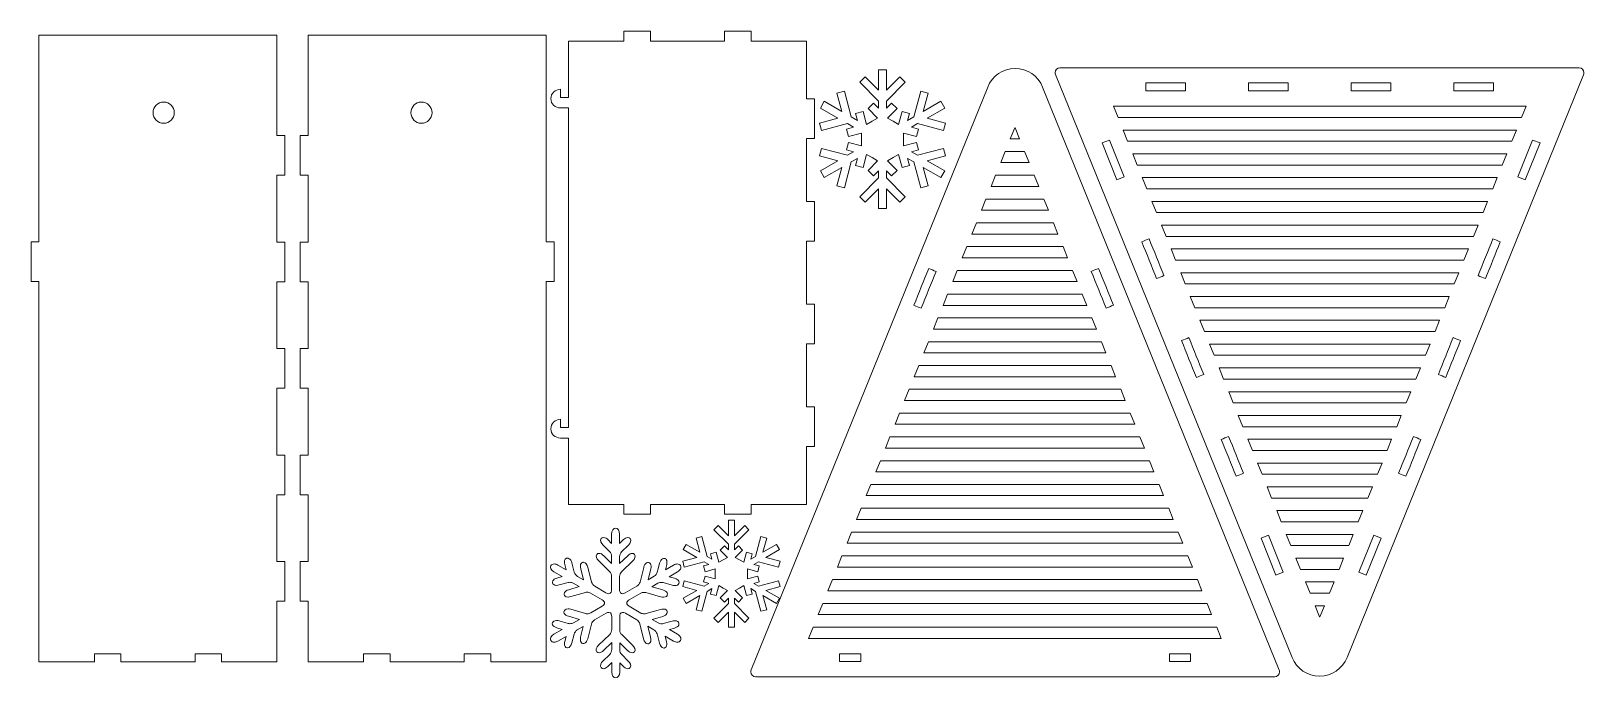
# Model space of a CAD drawing. Header units: centimetres. Extents: x -40.8 to 37.5, y -15.1 to 17.5.
import ezdxf

# ---------------------------------------------------------------- set-up
doc = ezdxf.new("R2010")
doc.units = ezdxf.units.CM
doc.header["$MEASUREMENT"] = 0
doc.layers.add('layer 1', color=7, linetype='Continuous')

msp = doc.modelspace()

# ---------------------------------------------------------------- linework, layer by layer
at = {"layer": 'layer 1', "color": 250, "lineweight": 9}
for points, knots in [([(-28.3958, 17.28618), (-28.3958, 17.28618), (-28.39232, 12.22007), (-28.39232, 12.22007), (-28.39232, 12.22007), (-28.39232, 12.22007), (-27.99301, 12.22007), (-27.99301, 12.22007), (-27.99301, 12.22007), (-27.99301, 12.22007), (-27.99301, 10.22007), (-27.99301, 10.22007), (-27.99301, 10.22007), (-27.99301, 10.22007), (-28.39232, 10.22006), (-28.39232, 10.22006), (-28.39232, 10.22006), (-28.39232, 10.22006), (-28.39232, 6.85077), (-28.39232, 6.85077), (-28.39232, 6.85077), (-28.39232, 6.85077), (-27.99301, 6.85078), (-27.99301, 6.85078), (-27.99301, 6.85078), (-27.99301, 6.18411), (-27.99301, 5.51745), (-27.99301, 4.85078), (-27.99301, 4.85078), (-27.99301, 4.85078), (-28.39232, 4.85078), (-28.39232, 4.85078), (-28.39232, 4.85078), (-28.39232, 4.85078), (-28.39232, 1.48153), (-28.39232, 1.48153), (-28.39232, 1.48153), (-28.39232, 1.48153), (-27.99301, 1.4815), (-27.99301, 1.4815), (-27.99301, 1.4815), (-27.99301, 0.81483), (-27.99301, 0.14817), (-27.993, -0.51849), (-27.993, -0.51849), (-27.993, -0.51849), (-28.39232, -0.51849), (-28.39232, -0.51849), (-28.39232, -0.51849), (-28.39232, -0.51849), (-28.39232, -3.88778), (-28.39232, -3.88778), (-28.39232, -3.88778), (-28.39232, -3.88778), (-27.99301, -3.88777), (-27.99301, -3.88777), (-27.99301, -3.88777), (-27.99301, -4.55443), (-27.99301, -5.22109), (-27.99301, -5.88778), (-27.99301, -5.88778), (-27.99301, -5.88778), (-28.39232, -5.88778), (-28.39232, -5.88778), (-28.39232, -5.88778), (-28.39232, -5.88778), (-28.39232, -9.25707), (-28.39232, -9.25707), (-28.39232, -9.25707), (-28.39232, -9.25707), (-27.99301, -9.25706), (-27.99301, -9.25706), (-27.99301, -9.25706), (-27.99301, -9.25706), (-27.99301, -11.25706), (-27.99301, -11.25706), (-27.99301, -11.25706), (-27.99301, -11.25706), (-28.39232, -11.25706), (-28.39232, -11.25706), (-28.39232, -11.25706), (-28.39232, -11.25706), (-28.39581, -14.31382), (-28.39581, -14.31382), (-28.39581, -14.31382), (-28.39581, -14.31382), (-31.18913, -14.31382), (-31.18913, -14.31382), (-31.18913, -14.31382), (-31.18913, -14.31382), (-31.18913, -13.90825), (-31.18913, -13.90825), (-31.18913, -13.90825), (-31.18913, -13.90825), (-32.52247, -13.90825), (-32.52247, -13.90825), (-32.52247, -13.90825), (-32.52247, -13.90825), (-32.52247, -14.31382), (-32.52247, -14.31382), (-32.52247, -14.31382), (-32.52247, -14.31382), (-36.26912, -14.31382), (-36.26912, -14.31382), (-36.26912, -14.31382), (-36.26912, -14.31382), (-36.26913, -13.90825), (-36.26913, -13.90825), (-36.26913, -13.90825), (-36.26913, -13.90825), (-37.60248, -13.90823), (-37.60248, -13.90823), (-37.60248, -13.90823), (-37.60248, -13.90823), (-37.60247, -14.31382), (-37.60247, -14.31382), (-37.60247, -14.31382), (-37.60247, -14.31382), (-40.39581, -14.31381), (-40.39581, -14.31381), (-40.39581, -14.31381), (-40.39581, -14.31381), (-40.39409, 4.86335), (-40.39409, 4.86335), (-40.39409, 4.86335), (-40.39409, 4.86335), (-40.79408, 4.86335), (-40.79408, 4.86335), (-40.79408, 4.86335), (-40.79408, 5.53002), (-40.79408, 6.19669), (-40.79408, 6.86334), (-40.79408, 6.86334), (-40.79408, 6.86334), (-40.39407, 6.86335), (-40.39407, 6.86335), (-40.39407, 6.86335), (-40.39407, 6.86335), (-40.3958, 17.28618), (-40.3958, 17.28618), (-40.3958, 17.28618), (-40.3958, 17.28618), (-28.3958, 17.28618), (-28.3958, 17.28618)], [0, 0, 0, 0, 0.02702703, 0.02702703, 0.02702703, 0.02702703, 0.05405405, 0.05405405, 0.05405405, 0.05405405, 0.08108108, 0.08108108, 0.08108108, 0.08108108, 0.10810811, 0.10810811, 0.10810811, 0.10810811, 0.13513514, 0.13513514, 0.13513514, 0.13513514, 0.16216216, 0.16216216, 0.16216216, 0.16216216, 0.18918919, 0.18918919, 0.18918919, 0.18918919, 0.21621622, 0.21621622, 0.21621622, 0.21621622, 0.24324324, 0.24324324, 0.24324324, 0.24324324, 0.27027027, 0.27027027, 0.27027027, 0.27027027, 0.2972973, 0.2972973, 0.2972973, 0.2972973, 0.32432432, 0.32432432, 0.32432432, 0.32432432, 0.35135135, 0.35135135, 0.35135135, 0.35135135, 0.37837838, 0.37837838, 0.37837838, 0.37837838, 0.40540541, 0.40540541, 0.40540541, 0.40540541, 0.43243243, 0.43243243, 0.43243243, 0.43243243, 0.45945946, 0.45945946, 0.45945946, 0.45945946, 0.48648649, 0.48648649, 0.48648649, 0.48648649, 0.51351351, 0.51351351, 0.51351351, 0.51351351, 0.54054054, 0.54054054, 0.54054054, 0.54054054, 0.56756757, 0.56756757, 0.56756757, 0.56756757, 0.59459459, 0.59459459, 0.59459459, 0.59459459, 0.62162162, 0.62162162, 0.62162162, 0.62162162, 0.64864865, 0.64864865, 0.64864865, 0.64864865, 0.67567568, 0.67567568, 0.67567568, 0.67567568, 0.7027027, 0.7027027, 0.7027027, 0.7027027, 0.72972973, 0.72972973, 0.72972973, 0.72972973, 0.75675676, 0.75675676, 0.75675676, 0.75675676, 0.78378378, 0.78378378, 0.78378378, 0.78378378, 0.81081081, 0.81081081, 0.81081081, 0.81081081, 0.83783784, 0.83783784, 0.83783784, 0.83783784, 0.86486486, 0.86486486, 0.86486486, 0.86486486, 0.89189189, 0.89189189, 0.89189189, 0.89189189, 0.91891892, 0.91891892, 0.91891892, 0.91891892, 0.94594595, 0.94594595, 0.94594595, 0.94594595, 1, 1, 1, 1]), ([(-26.81639, 17.28618), (-26.81639, 17.28618), (-26.81987, 12.22007), (-26.81987, 12.22007), (-26.81987, 12.22007), (-26.81987, 12.22007), (-27.21917, 12.22007), (-27.21917, 12.22007), (-27.21917, 12.22007), (-27.21917, 12.22007), (-27.21917, 10.22007), (-27.21917, 10.22007), (-27.21917, 10.22007), (-27.21917, 10.22007), (-26.81987, 10.22006), (-26.81987, 10.22006), (-26.81987, 10.22006), (-26.81987, 10.22006), (-26.81987, 6.85077), (-26.81987, 6.85077), (-26.81987, 6.85077), (-26.81987, 6.85077), (-27.21917, 6.85078), (-27.21917, 6.85078), (-27.21917, 6.85078), (-27.21917, 6.18411), (-27.21917, 5.51745), (-27.21917, 4.85078), (-27.21917, 4.85078), (-27.21917, 4.85078), (-26.81987, 4.85078), (-26.81987, 4.85078), (-26.81987, 4.85078), (-26.81987, 4.85078), (-26.81987, 1.48153), (-26.81987, 1.48153), (-26.81987, 1.48153), (-26.81987, 1.48153), (-27.21917, 1.4815), (-27.21917, 1.4815), (-27.21917, 1.4815), (-27.21917, 0.81483), (-27.21917, 0.14817), (-27.21919, -0.51849), (-27.21919, -0.51849), (-27.21919, -0.51849), (-26.81987, -0.51849), (-26.81987, -0.51849), (-26.81987, -0.51849), (-26.81987, -0.51849), (-26.81987, -3.88778), (-26.81987, -3.88778), (-26.81987, -3.88778), (-26.81987, -3.88778), (-27.21917, -3.88777), (-27.21917, -3.88777), (-27.21917, -3.88777), (-27.21917, -4.55443), (-27.21917, -5.22109), (-27.21917, -5.88778), (-27.21917, -5.88778), (-27.21917, -5.88778), (-26.81987, -5.88778), (-26.81987, -5.88778), (-26.81987, -5.88778), (-26.81987, -5.88778), (-26.81987, -9.25707), (-26.81987, -9.25707), (-26.81987, -9.25707), (-26.81987, -9.25707), (-27.21917, -9.25706), (-27.21917, -9.25706), (-27.21917, -9.25706), (-27.21917, -9.25706), (-27.21917, -11.25706), (-27.21917, -11.25706), (-27.21917, -11.25706), (-27.21917, -11.25706), (-26.81987, -11.25706), (-26.81987, -11.25706), (-26.81987, -11.25706), (-26.81987, -11.25706), (-26.81637, -14.31382), (-26.81637, -14.31382), (-26.81637, -14.31382), (-26.81637, -14.31382), (-24.02305, -14.31382), (-24.02305, -14.31382), (-24.02305, -14.31382), (-24.02305, -14.31382), (-24.02305, -13.90825), (-24.02305, -13.90825), (-24.02305, -13.90825), (-24.02305, -13.90825), (-22.68972, -13.90825), (-22.68972, -13.90825), (-22.68972, -13.90825), (-22.68972, -13.90825), (-22.68972, -14.31382), (-22.68972, -14.31382), (-22.68972, -14.31382), (-22.68972, -14.31382), (-18.94307, -14.31382), (-18.94307, -14.31382), (-18.94307, -14.31382), (-18.94307, -14.31382), (-18.94305, -13.90825), (-18.94305, -13.90825), (-18.94305, -13.90825), (-18.94305, -13.90825), (-17.60971, -13.90823), (-17.60971, -13.90823), (-17.60971, -13.90823), (-17.60971, -13.90823), (-17.60972, -14.31382), (-17.60972, -14.31382), (-17.60972, -14.31382), (-17.60972, -14.31382), (-14.81637, -14.31381), (-14.81637, -14.31381), (-14.81637, -14.31381), (-14.81637, -14.31381), (-14.81809, 4.86335), (-14.81809, 4.86335), (-14.81809, 4.86335), (-14.81809, 4.86335), (-14.41811, 4.86335), (-14.41811, 4.86335), (-14.41811, 4.86335), (-14.41811, 5.53002), (-14.41811, 6.19669), (-14.41811, 6.86334), (-14.41811, 6.86334), (-14.41811, 6.86334), (-14.81812, 6.86335), (-14.81812, 6.86335), (-14.81812, 6.86335), (-14.81812, 6.86335), (-14.81639, 17.28618), (-14.81639, 17.28618), (-14.81639, 17.28618), (-14.81639, 17.28618), (-26.81639, 17.28618), (-26.81639, 17.28618)], [0, 0, 0, 0, 0.02702703, 0.02702703, 0.02702703, 0.02702703, 0.05405405, 0.05405405, 0.05405405, 0.05405405, 0.08108108, 0.08108108, 0.08108108, 0.08108108, 0.10810811, 0.10810811, 0.10810811, 0.10810811, 0.13513514, 0.13513514, 0.13513514, 0.13513514, 0.16216216, 0.16216216, 0.16216216, 0.16216216, 0.18918919, 0.18918919, 0.18918919, 0.18918919, 0.21621622, 0.21621622, 0.21621622, 0.21621622, 0.24324324, 0.24324324, 0.24324324, 0.24324324, 0.27027027, 0.27027027, 0.27027027, 0.27027027, 0.2972973, 0.2972973, 0.2972973, 0.2972973, 0.32432432, 0.32432432, 0.32432432, 0.32432432, 0.35135135, 0.35135135, 0.35135135, 0.35135135, 0.37837838, 0.37837838, 0.37837838, 0.37837838, 0.40540541, 0.40540541, 0.40540541, 0.40540541, 0.43243243, 0.43243243, 0.43243243, 0.43243243, 0.45945946, 0.45945946, 0.45945946, 0.45945946, 0.48648649, 0.48648649, 0.48648649, 0.48648649, 0.51351351, 0.51351351, 0.51351351, 0.51351351, 0.54054054, 0.54054054, 0.54054054, 0.54054054, 0.56756757, 0.56756757, 0.56756757, 0.56756757, 0.59459459, 0.59459459, 0.59459459, 0.59459459, 0.62162162, 0.62162162, 0.62162162, 0.62162162, 0.64864865, 0.64864865, 0.64864865, 0.64864865, 0.67567568, 0.67567568, 0.67567568, 0.67567568, 0.7027027, 0.7027027, 0.7027027, 0.7027027, 0.72972973, 0.72972973, 0.72972973, 0.72972973, 0.75675676, 0.75675676, 0.75675676, 0.75675676, 0.78378378, 0.78378378, 0.78378378, 0.78378378, 0.81081081, 0.81081081, 0.81081081, 0.81081081, 0.83783784, 0.83783784, 0.83783784, 0.83783784, 0.86486486, 0.86486486, 0.86486486, 0.86486486, 0.89189189, 0.89189189, 0.89189189, 0.89189189, 0.91891892, 0.91891892, 0.91891892, 0.91891892, 0.94594595, 0.94594595, 0.94594595, 0.94594595, 1, 1, 1, 1]), ([(2.34331, 8.54925), (2.34331, 8.54925), (1.95299, 8.54925), (1.95299, 8.54925), (1.95299, 8.54925), (1.95299, 8.54925), (1.95299, 9.54079), (1.95299, 9.54079), (1.95299, 9.54079), (1.95299, 9.54079), (1.27766, 8.86539), (1.27766, 8.86539), (1.27766, 8.86539), (1.27766, 8.86539), (1.00173, 9.14135), (1.00173, 9.14135), (1.00173, 9.14135), (1.00173, 9.14135), (1.95299, 10.09257), (1.95299, 10.09257), (1.95299, 10.09257), (1.95299, 10.09257), (1.95299, 10.45057), (1.95299, 10.45057), (1.95299, 10.45057), (1.95299, 10.45057), (1.69233, 10.18991), (1.69233, 10.18991), (1.69233, 10.18991), (1.69233, 10.18991), (1.4164, 10.4658), (1.4164, 10.4658), (1.4164, 10.4658), (1.4164, 10.4658), (1.89737, 10.94685), (1.89737, 10.94685), (1.89737, 10.94685), (1.89737, 10.94685), (1.618, 11.10813), (1.618, 11.10813), (1.618, 11.10813), (1.618, 11.10813), (1.33897, 11.26917), (1.33897, 11.26917), (1.33897, 11.26917), (1.33897, 11.26917), (1.16298, 10.61224), (1.16298, 10.61224), (1.16298, 10.61224), (1.16298, 10.61224), (0.78645, 10.71289), (0.78645, 10.71289), (0.78645, 10.71289), (0.78645, 10.71289), (0.88213, 11.06993), (0.88213, 11.06993), (0.88213, 11.06993), (0.88213, 11.06993), (0.57155, 10.89056), (0.57155, 10.89056), (0.57155, 10.89056), (0.57155, 10.89056), (0.22327, 9.59088), (0.22327, 9.59088), (0.22327, 9.59088), (0.22327, 9.59088), (-0.1533, 9.69149), (-0.1533, 9.69149), (-0.1533, 9.69149), (-0.1533, 9.69149), (0.09417, 10.61495), (0.09417, 10.61495), (0.09417, 10.61495), (0.09417, 10.61495), (-0.79138, 10.10369), (-0.79138, 10.10369), (-0.79138, 10.10369), (-0.79138, 10.10369), (-0.98654, 10.44062), (-0.98654, 10.44062), (-0.98654, 10.44062), (-0.98654, 10.44062), (-0.10047, 10.95219), (-0.10047, 10.95219), (-0.10047, 10.95219), (-0.10047, 10.95219), (-1.02379, 11.19956), (-1.02379, 11.19956), (-1.02379, 11.19956), (-1.02379, 11.19956), (-0.92315, 11.57609), (-0.92315, 11.57609), (-0.92315, 11.57609), (-0.92315, 11.57609), (0.37685, 11.22781), (0.37685, 11.22781), (0.37685, 11.22781), (0.37685, 11.22781), (0.6875, 11.40714), (0.6875, 11.40714), (0.6875, 11.40714), (0.6875, 11.40714), (0.33066, 11.50271), (0.33066, 11.50271), (0.33066, 11.50271), (0.33066, 11.50271), (0.43123, 11.87925), (0.43123, 11.87925), (0.43123, 11.87925), (0.43123, 11.87925), (1.08795, 11.70333), (1.08795, 11.70333), (1.08795, 11.70333), (1.08795, 11.70333), (1.08795, 12.02569), (1.08795, 12.02569), (1.08795, 12.02569), (1.08795, 12.02569), (1.08795, 12.34798), (1.08795, 12.34798), (1.08795, 12.34798), (1.08795, 12.34798), (0.43123, 12.17203), (0.43123, 12.17203), (0.43123, 12.17203), (0.43123, 12.17203), (0.33066, 12.54853), (0.33066, 12.54853), (0.33066, 12.54853), (0.33066, 12.54853), (0.68795, 12.64435), (0.68795, 12.64435), (0.68795, 12.64435), (0.68795, 12.64435), (0.37731, 12.82361), (0.37731, 12.82361), (0.37731, 12.82361), (0.37731, 12.82361), (-0.92315, 12.47518), (-0.92315, 12.47518), (-0.92315, 12.47518), (-0.92315, 12.47518), (-1.02379, 12.85172), (-1.02379, 12.85172), (-1.02379, 12.85172), (-1.02379, 12.85172), (-0.09998, 13.09922), (-0.09998, 13.09922), (-0.09998, 13.09922), (-0.09998, 13.09922), (-0.9858, 13.61063), (-0.9858, 13.61063), (-0.9858, 13.61063), (-0.9858, 13.61063), (-0.79222, 13.94762), (-0.79222, 13.94762), (-0.79222, 13.94762), (-0.79222, 13.94762), (0.09431, 13.43573), (0.09431, 13.43573), (0.09431, 13.43573), (0.09431, 13.43573), (-0.1533, 14.35986), (-0.1533, 14.35986), (-0.1533, 14.35986), (-0.1533, 14.35986), (0.22327, 14.46043), (0.22327, 14.46043), (0.22327, 14.46043), (0.22327, 14.46043), (0.57169, 13.16015), (0.57169, 13.16015), (0.57169, 13.16015), (0.57169, 13.16015), (0.88227, 12.98085), (0.88227, 12.98085), (0.88227, 12.98085), (0.88227, 12.98085), (0.78645, 13.3385), (0.78645, 13.3385), (0.78645, 13.3385), (0.78645, 13.3385), (1.16298, 13.43907), (1.16298, 13.43907), (1.16298, 13.43907), (1.16298, 13.43907), (1.33894, 12.78214), (1.33894, 12.78214), (1.33894, 12.78214), (1.33894, 12.78214), (1.618, 12.94321), (1.618, 12.94321), (1.618, 12.94321), (1.618, 12.94321), (1.89737, 13.1045), (1.89737, 13.1045), (1.89737, 13.1045), (1.89737, 13.1045), (1.4164, 13.58547), (1.4164, 13.58547), (1.4164, 13.58547), (1.4164, 13.58547), (1.69233, 13.8614), (1.69233, 13.8614), (1.69233, 13.8614), (1.69233, 13.8614), (1.95299, 13.60064), (1.95299, 13.60064), (1.95299, 13.60064), (1.95299, 13.60064), (1.95299, 13.95874), (1.95299, 13.95874), (1.95299, 13.95874), (1.95299, 13.95874), (1.00173, 14.90992), (1.00173, 14.90992), (1.00173, 14.90992), (1.00173, 14.90992), (1.27766, 15.18589), (1.27766, 15.18589), (1.27766, 15.18589), (1.27766, 15.18589), (1.95299, 14.51059), (1.95299, 14.51059), (1.95299, 14.51059), (1.95299, 14.51059), (1.95299, 15.53263), (1.95299, 15.53263), (1.95299, 15.53263), (1.95299, 15.53263), (2.34331, 15.53263), (2.34331, 15.53263), (2.34331, 15.53263), (2.34331, 15.53263), (2.34331, 14.51059), (2.34331, 14.51059), (2.34331, 14.51059), (2.34331, 14.51059), (3.01861, 15.18589), (3.01861, 15.18589), (3.01861, 15.18589), (3.01861, 15.18589), (3.29453, 14.90992), (3.29453, 14.90992), (3.29453, 14.90992), (3.29453, 14.90992), (2.34331, 13.95874), (2.34331, 13.95874), (2.34331, 13.95874), (2.34331, 13.95874), (2.34331, 13.60064), (2.34331, 13.60064), (2.34331, 13.60064), (2.34331, 13.60064), (2.60394, 13.8614), (2.60394, 13.8614), (2.60394, 13.8614), (2.60394, 13.8614), (2.87987, 13.58547), (2.87987, 13.58547), (2.87987, 13.58547), (2.87987, 13.58547), (2.39893, 13.1045), (2.39893, 13.1045), (2.39893, 13.1045), (2.39893, 13.1045), (2.67823, 12.94321), (2.67823, 12.94321), (2.67823, 12.94321), (2.67823, 12.94321), (2.95722, 12.78214), (2.95722, 12.78214), (2.95722, 12.78214), (2.95722, 12.78214), (3.13332, 13.43907), (3.13332, 13.43907), (3.13332, 13.43907), (3.13332, 13.43907), (3.50982, 13.3385), (3.50982, 13.3385), (3.50982, 13.3385), (3.50982, 13.3385), (3.41396, 12.98085), (3.41396, 12.98085), (3.41396, 12.98085), (3.41396, 12.98085), (3.72464, 13.16015), (3.72464, 13.16015), (3.72464, 13.16015), (3.72464, 13.16015), (4.073, 14.46043), (4.073, 14.46043), (4.073, 14.46043), (4.073, 14.46043), (4.44957, 14.35986), (4.44957, 14.35986), (4.44957, 14.35986), (4.44957, 14.35986), (4.20193, 13.43573), (4.20193, 13.43573), (4.20193, 13.43573), (4.20193, 13.43573), (5.08846, 13.94762), (5.08846, 13.94762), (5.08846, 13.94762), (5.08846, 13.94762), (5.28204, 13.61063), (5.28204, 13.61063), (5.28204, 13.61063), (5.28204, 13.61063), (4.39624, 13.09922), (4.39624, 13.09922), (4.39624, 13.09922), (4.39624, 13.09922), (5.32003, 12.85172), (5.32003, 12.85172), (5.32003, 12.85172), (5.32003, 12.85172), (5.21942, 12.47518), (5.21942, 12.47518), (5.21942, 12.47518), (5.21942, 12.47518), (3.91893, 12.82361), (3.91893, 12.82361), (3.91893, 12.82361), (3.91893, 12.82361), (3.60835, 12.64435), (3.60835, 12.64435), (3.60835, 12.64435), (3.60835, 12.64435), (3.96561, 12.54853), (3.96561, 12.54853), (3.96561, 12.54853), (3.96561, 12.54853), (3.865, 12.17203), (3.865, 12.17203), (3.865, 12.17203), (3.865, 12.17203), (3.20835, 12.34798), (3.20835, 12.34798), (3.20835, 12.34798), (3.20835, 12.34798), (3.20835, 12.02569), (3.20835, 12.02569), (3.20835, 12.02569), (3.20835, 12.02569), (3.20835, 11.70333), (3.20835, 11.70333), (3.20835, 11.70333), (3.20835, 11.70333), (3.865, 11.87925), (3.865, 11.87925), (3.865, 11.87925), (3.865, 11.87925), (3.96561, 11.50271), (3.96561, 11.50271), (3.96561, 11.50271), (3.96561, 11.50271), (3.60877, 11.40714), (3.60877, 11.40714), (3.60877, 11.40714), (3.60877, 11.40714), (3.91942, 11.22781), (3.91942, 11.22781), (3.91942, 11.22781), (3.91942, 11.22781), (5.21939, 11.57609), (5.21939, 11.57609), (5.21939, 11.57609), (5.21939, 11.57609), (5.32003, 11.19956), (5.32003, 11.19956), (5.32003, 11.19956), (5.32003, 11.19956), (4.3967, 10.95219), (4.3967, 10.95219), (4.3967, 10.95219), (4.3967, 10.95219), (5.28277, 10.44062), (5.28277, 10.44062), (5.28277, 10.44062), (5.28277, 10.44062), (5.08765, 10.10369), (5.08765, 10.10369), (5.08765, 10.10369), (5.08765, 10.10369), (4.2021, 10.61495), (4.2021, 10.61495), (4.2021, 10.61495), (4.2021, 10.61495), (4.44957, 9.69149), (4.44957, 9.69149), (4.44957, 9.69149), (4.44957, 9.69149), (4.073, 9.59088), (4.073, 9.59088), (4.073, 9.59088), (4.073, 9.59088), (3.72475, 10.89056), (3.72475, 10.89056), (3.72475, 10.89056), (3.72475, 10.89056), (3.41414, 11.06993), (3.41414, 11.06993), (3.41414, 11.06993), (3.41414, 11.06993), (3.50982, 10.71289), (3.50982, 10.71289), (3.50982, 10.71289), (3.50982, 10.71289), (3.13332, 10.61224), (3.13332, 10.61224), (3.13332, 10.61224), (3.13332, 10.61224), (2.95722, 11.26917), (2.95722, 11.26917), (2.95722, 11.26917), (2.95722, 11.26917), (2.67823, 11.10813), (2.67823, 11.10813), (2.67823, 11.10813), (2.67823, 11.10813), (2.39893, 10.94685), (2.39893, 10.94685), (2.39893, 10.94685), (2.39893, 10.94685), (2.87987, 10.4658), (2.87987, 10.4658), (2.87987, 10.4658), (2.87987, 10.4658), (2.60394, 10.18991), (2.60394, 10.18991), (2.60394, 10.18991), (2.60394, 10.18991), (2.34331, 10.45057), (2.34331, 10.45057), (2.34331, 10.45057), (2.34331, 10.45057), (2.34331, 10.09257), (2.34331, 10.09257), (2.34331, 10.09257), (2.34331, 10.09257), (3.29453, 9.14135), (3.29453, 9.14135), (3.29453, 9.14135), (3.29453, 9.14135), (3.01861, 8.86539), (3.01861, 8.86539), (3.01861, 8.86539), (3.01861, 8.86539), (2.34331, 9.54079), (2.34331, 9.54079), (2.34331, 9.54079), (2.34331, 9.54079), (2.34331, 8.54925), (2.34331, 8.54925)], [0, 0, 0, 0, 0.00869565, 0.00869565, 0.00869565, 0.00869565, 0.0173913, 0.0173913, 0.0173913, 0.0173913, 0.02608696, 0.02608696, 0.02608696, 0.02608696, 0.03478261, 0.03478261, 0.03478261, 0.03478261, 0.04347826, 0.04347826, 0.04347826, 0.04347826, 0.05217391, 0.05217391, 0.05217391, 0.05217391, 0.06086957, 0.06086957, 0.06086957, 0.06086957, 0.06956522, 0.06956522, 0.06956522, 0.06956522, 0.07826087, 0.07826087, 0.07826087, 0.07826087, 0.08695652, 0.08695652, 0.08695652, 0.08695652, 0.09565217, 0.09565217, 0.09565217, 0.09565217, 0.10434783, 0.10434783, 0.10434783, 0.10434783, 0.11304348, 0.11304348, 0.11304348, 0.11304348, 0.12173913, 0.12173913, 0.12173913, 0.12173913, 0.13043478, 0.13043478, 0.13043478, 0.13043478, 0.13913043, 0.13913043, 0.13913043, 0.13913043, 0.14782609, 0.14782609, 0.14782609, 0.14782609, 0.15652174, 0.15652174, 0.15652174, 0.15652174, 0.16521739, 0.16521739, 0.16521739, 0.16521739, 0.17391304, 0.17391304, 0.17391304, 0.17391304, 0.1826087, 0.1826087, 0.1826087, 0.1826087, 0.19130435, 0.19130435, 0.19130435, 0.19130435, 0.2, 0.2, 0.2, 0.2, 0.20869565, 0.20869565, 0.20869565, 0.20869565, 0.2173913, 0.2173913, 0.2173913, 0.2173913, 0.22608696, 0.22608696, 0.22608696, 0.22608696, 0.23478261, 0.23478261, 0.23478261, 0.23478261, 0.24347826, 0.24347826, 0.24347826, 0.24347826, 0.25217391, 0.25217391, 0.25217391, 0.25217391, 0.26086957, 0.26086957, 0.26086957, 0.26086957, 0.26956522, 0.26956522, 0.26956522, 0.26956522, 0.27826087, 0.27826087, 0.27826087, 0.27826087, 0.28695652, 0.28695652, 0.28695652, 0.28695652, 0.29565217, 0.29565217, 0.29565217, 0.29565217, 0.30434783, 0.30434783, 0.30434783, 0.30434783, 0.31304348, 0.31304348, 0.31304348, 0.31304348, 0.32173913, 0.32173913, 0.32173913, 0.32173913, 0.33043478, 0.33043478, 0.33043478, 0.33043478, 0.33913043, 0.33913043, 0.33913043, 0.33913043, 0.34782609, 0.34782609, 0.34782609, 0.34782609, 0.35652174, 0.35652174, 0.35652174, 0.35652174, 0.36521739, 0.36521739, 0.36521739, 0.36521739, 0.37391304, 0.37391304, 0.37391304, 0.37391304, 0.3826087, 0.3826087, 0.3826087, 0.3826087, 0.39130435, 0.39130435, 0.39130435, 0.39130435, 0.4, 0.4, 0.4, 0.4, 0.40869565, 0.40869565, 0.40869565, 0.40869565, 0.4173913, 0.4173913, 0.4173913, 0.4173913, 0.42608696, 0.42608696, 0.42608696, 0.42608696, 0.43478261, 0.43478261, 0.43478261, 0.43478261, 0.44347826, 0.44347826, 0.44347826, 0.44347826, 0.45217391, 0.45217391, 0.45217391, 0.45217391, 0.46086957, 0.46086957, 0.46086957, 0.46086957, 0.46956522, 0.46956522, 0.46956522, 0.46956522, 0.47826087, 0.47826087, 0.47826087, 0.47826087, 0.48695652, 0.48695652, 0.48695652, 0.48695652, 0.49565217, 0.49565217, 0.49565217, 0.49565217, 0.50434783, 0.50434783, 0.50434783, 0.50434783, 0.51304348, 0.51304348, 0.51304348, 0.51304348, 0.52173913, 0.52173913, 0.52173913, 0.52173913, 0.53043478, 0.53043478, 0.53043478, 0.53043478, 0.53913043, 0.53913043, 0.53913043, 0.53913043, 0.54782609, 0.54782609, 0.54782609, 0.54782609, 0.55652174, 0.55652174, 0.55652174, 0.55652174, 0.56521739, 0.56521739, 0.56521739, 0.56521739, 0.57391304, 0.57391304, 0.57391304, 0.57391304, 0.5826087, 0.5826087, 0.5826087, 0.5826087, 0.59130435, 0.59130435, 0.59130435, 0.59130435, 0.6, 0.6, 0.6, 0.6, 0.60869565, 0.60869565, 0.60869565, 0.60869565, 0.6173913, 0.6173913, 0.6173913, 0.6173913, 0.62608696, 0.62608696, 0.62608696, 0.62608696, 0.63478261, 0.63478261, 0.63478261, 0.63478261, 0.64347826, 0.64347826, 0.64347826, 0.64347826, 0.65217391, 0.65217391, 0.65217391, 0.65217391, 0.66086957, 0.66086957, 0.66086957, 0.66086957, 0.66956522, 0.66956522, 0.66956522, 0.66956522, 0.67826087, 0.67826087, 0.67826087, 0.67826087, 0.68695652, 0.68695652, 0.68695652, 0.68695652, 0.69565217, 0.69565217, 0.69565217, 0.69565217, 0.70434783, 0.70434783, 0.70434783, 0.70434783, 0.71304348, 0.71304348, 0.71304348, 0.71304348, 0.72173913, 0.72173913, 0.72173913, 0.72173913, 0.73043478, 0.73043478, 0.73043478, 0.73043478, 0.73913043, 0.73913043, 0.73913043, 0.73913043, 0.74782609, 0.74782609, 0.74782609, 0.74782609, 0.75652174, 0.75652174, 0.75652174, 0.75652174, 0.76521739, 0.76521739, 0.76521739, 0.76521739, 0.77391304, 0.77391304, 0.77391304, 0.77391304, 0.7826087, 0.7826087, 0.7826087, 0.7826087, 0.79130435, 0.79130435, 0.79130435, 0.79130435, 0.8, 0.8, 0.8, 0.8, 0.80869565, 0.80869565, 0.80869565, 0.80869565, 0.8173913, 0.8173913, 0.8173913, 0.8173913, 0.82608696, 0.82608696, 0.82608696, 0.82608696, 0.83478261, 0.83478261, 0.83478261, 0.83478261, 0.84347826, 0.84347826, 0.84347826, 0.84347826, 0.85217391, 0.85217391, 0.85217391, 0.85217391, 0.86086957, 0.86086957, 0.86086957, 0.86086957, 0.86956522, 0.86956522, 0.86956522, 0.86956522, 0.87826087, 0.87826087, 0.87826087, 0.87826087, 0.88695652, 0.88695652, 0.88695652, 0.88695652, 0.89565217, 0.89565217, 0.89565217, 0.89565217, 0.90434783, 0.90434783, 0.90434783, 0.90434783, 0.91304348, 0.91304348, 0.91304348, 0.91304348, 0.92173913, 0.92173913, 0.92173913, 0.92173913, 0.93043478, 0.93043478, 0.93043478, 0.93043478, 0.93913043, 0.93913043, 0.93913043, 0.93913043, 0.94782609, 0.94782609, 0.94782609, 0.94782609, 0.95652174, 0.95652174, 0.95652174, 0.95652174, 0.96521739, 0.96521739, 0.96521739, 0.96521739, 0.97391304, 0.97391304, 0.97391304, 0.97391304, 0.9826087, 0.9826087, 0.9826087, 0.9826087, 1, 1, 1, 1]), ([(37.49486, 15.28354), (37.49486, 15.28354), (25.574, -14.09234), (25.574, -14.09234), (25.574, -14.09234), (25.34985, -14.6447), (24.80149, -15.04145), (24.1877, -15.0345), (24.1877, -15.0345), (23.5739, -15.04145), (23.02555, -14.64469), (22.8014, -14.09234), (22.8014, -14.09234), (22.8014, -14.09234), (10.87628, 15.29406), (10.87628, 15.29406), (10.87628, 15.29406), (10.87628, 15.29406), (10.87707, 15.29446), (10.87707, 15.29446), (10.87707, 15.29446), (10.86311, 15.32463), (10.85533, 15.35821), (10.85533, 15.39357), (10.85533, 15.39357), (10.85533, 15.52509), (10.96286, 15.6317), (11.09552, 15.6317), (11.09552, 15.6317), (11.09947, 15.6317), (11.1034, 15.63161), (11.1073, 15.63142), (11.1073, 15.63142), (11.1073, 15.63142), (11.10725, 15.63213), (11.10725, 15.63213), (11.10725, 15.63213), (11.10725, 15.63213), (37.23658, 15.63213), (37.23658, 15.63213), (37.23658, 15.63213), (37.23658, 15.63213), (37.23875, 15.62787), (37.23875, 15.62787), (37.23875, 15.62787), (37.25273, 15.63038), (37.26712, 15.6317), (37.28182, 15.6317), (37.28182, 15.6317), (37.41446, 15.6317), (37.522, 15.52509), (37.522, 15.39357), (37.522, 15.39357), (37.522, 15.35387), (37.51219, 15.31645), (37.49486, 15.28354)], [0, 0, 0, 0, 0.06666667, 0.06666667, 0.06666667, 0.06666667, 0.13333333, 0.13333333, 0.13333333, 0.13333333, 0.2, 0.2, 0.2, 0.2, 0.26666667, 0.26666667, 0.26666667, 0.26666667, 0.33333333, 0.33333333, 0.33333333, 0.33333333, 0.4, 0.4, 0.4, 0.4, 0.46666667, 0.46666667, 0.46666667, 0.46666667, 0.53333333, 0.53333333, 0.53333333, 0.53333333, 0.6, 0.6, 0.6, 0.6, 0.66666667, 0.66666667, 0.66666667, 0.66666667, 0.73333333, 0.73333333, 0.73333333, 0.73333333, 0.8, 0.8, 0.8, 0.8, 0.86666667, 0.86666667, 0.86666667, 0.86666667, 1, 1, 1, 1]), ([(17.42223, 14.47921), (17.42223, 14.47921), (15.42223, 14.47921), (15.42223, 14.47921), (15.42223, 14.47921), (15.42223, 14.47921), (15.42223, 14.87921), (15.42223, 14.87921), (15.42223, 14.87921), (15.42223, 14.87921), (17.42223, 14.87921), (17.42223, 14.87921), (17.42223, 14.87921), (17.42223, 14.87921), (17.42223, 14.47921), (17.42223, 14.47921)], [0, 0, 0, 0, 0.2, 0.2, 0.2, 0.2, 0.4, 0.4, 0.4, 0.4, 0.6, 0.6, 0.6, 0.6, 1, 1, 1, 1]), ([(22.59985, 14.47921), (21.93319, 14.47921), (21.26652, 14.47921), (20.59985, 14.47921), (20.59985, 14.47921), (20.59985, 14.61254), (20.59985, 14.74587), (20.59985, 14.87921), (20.59985, 14.87921), (21.26652, 14.87921), (21.93319, 14.87921), (22.59985, 14.87921), (22.59985, 14.87921), (22.59985, 14.74587), (22.59985, 14.61254), (22.59985, 14.47921)], [0, 0, 0, 0, 0.2, 0.2, 0.2, 0.2, 0.4, 0.4, 0.4, 0.4, 0.6, 0.6, 0.6, 0.6, 1, 1, 1, 1]), ([(27.77747, 14.47921), (27.1108, 14.47921), (26.44413, 14.47921), (25.77747, 14.47921), (25.77747, 14.47921), (25.77747, 14.61254), (25.77747, 14.74587), (25.77747, 14.87921), (25.77747, 14.87921), (26.44413, 14.87921), (27.1108, 14.87921), (27.77747, 14.87921), (27.77747, 14.87921), (27.77747, 14.74587), (27.77747, 14.61254), (27.77747, 14.47921)], [0, 0, 0, 0, 0.2, 0.2, 0.2, 0.2, 0.4, 0.4, 0.4, 0.4, 0.6, 0.6, 0.6, 0.6, 1, 1, 1, 1]), ([(32.95509, 14.47921), (32.95509, 14.47921), (30.95509, 14.47921), (30.95509, 14.47921), (30.95509, 14.47921), (30.95509, 14.47921), (30.95509, 14.87921), (30.95509, 14.87921), (30.95509, 14.87921), (30.95509, 14.87921), (32.95509, 14.87921), (32.95509, 14.87921), (32.95509, 14.87921), (32.95509, 14.87921), (32.95509, 14.47921), (32.95509, 14.47921)], [0, 0, 0, 0, 0.2, 0.2, 0.2, 0.2, 0.4, 0.4, 0.4, 0.4, 0.6, 0.6, 0.6, 0.6, 1, 1, 1, 1]), ([(-34.10628, 13.90919), (-34.40083, 13.90919), (-34.63961, 13.67041), (-34.63961, 13.37586), (-34.63961, 13.37586), (-34.63961, 13.08131), (-34.40083, 12.84253), (-34.10628, 12.84253), (-34.10628, 12.84253), (-33.81173, 12.84253), (-33.57295, 13.08131), (-33.57295, 13.37586), (-33.57295, 13.37586), (-33.57295, 13.67041), (-33.81173, 13.90919), (-34.10628, 13.90919)], [0, 0, 0, 0, 0.2, 0.2, 0.2, 0.2, 0.4, 0.4, 0.4, 0.4, 0.6, 0.6, 0.6, 0.6, 1, 1, 1, 1]), ([(-21.10591, 13.90919), (-20.81136, 13.90919), (-20.57257, 13.67041), (-20.57257, 13.37586), (-20.57257, 13.37586), (-20.57257, 13.08131), (-20.81136, 12.84253), (-21.10591, 12.84253), (-21.10591, 12.84253), (-21.40045, 12.84253), (-21.63924, 13.08131), (-21.63924, 13.37586), (-21.63924, 13.37586), (-21.63924, 13.67041), (-21.40045, 13.90919), (-21.10591, 13.90919)], [0, 0, 0, 0, 0.2, 0.2, 0.2, 0.2, 0.4, 0.4, 0.4, 0.4, 0.6, 0.6, 0.6, 0.6, 1, 1, 1, 1]), ([(34.37408, 13.13487), (34.37408, 13.13487), (14.02477, 13.13487), (14.02477, 13.13487), (14.02477, 13.13487), (14.02477, 13.13487), (13.79685, 13.69931), (13.79685, 13.69931), (13.79685, 13.69931), (13.79685, 13.69931), (34.602, 13.69931), (34.602, 13.69931), (34.602, 13.69931), (34.602, 13.69931), (34.37408, 13.13487), (34.37408, 13.13487)], [0, 0, 0, 0, 0.2, 0.2, 0.2, 0.2, 0.4, 0.4, 0.4, 0.4, 0.6, 0.6, 0.6, 0.6, 1, 1, 1, 1]), ([(13.21848, 11.84755), (13.21848, 11.84755), (13.96515, 9.99217), (13.96515, 9.99217), (13.96515, 9.99217), (13.96515, 9.99217), (14.33623, 10.1415), (14.33623, 10.1415), (14.33623, 10.1415), (14.33623, 10.1415), (13.58956, 11.99689), (13.58956, 11.99689), (13.58956, 11.99689), (13.58956, 11.99689), (13.21848, 11.84755), (13.21848, 11.84755)], [0, 0, 0, 0, 0.2, 0.2, 0.2, 0.2, 0.4, 0.4, 0.4, 0.4, 0.6, 0.6, 0.6, 0.6, 1, 1, 1, 1]), ([(33.88991, 11.93581), (33.88991, 11.93581), (14.50895, 11.93581), (14.50895, 11.93581), (14.50895, 11.93581), (14.50895, 11.93581), (14.28103, 12.50025), (14.28103, 12.50025), (14.28103, 12.50025), (14.28103, 12.50025), (34.11783, 12.50025), (34.11783, 12.50025), (34.11783, 12.50025), (34.11783, 12.50025), (33.88991, 11.93581), (33.88991, 11.93581)], [0, 0, 0, 0, 0.2, 0.2, 0.2, 0.2, 0.4, 0.4, 0.4, 0.4, 0.6, 0.6, 0.6, 0.6, 1, 1, 1, 1]), ([(35.3066, 11.84755), (35.3066, 11.84755), (34.55993, 9.99217), (34.55993, 9.99217), (34.55993, 9.99217), (34.55993, 9.99217), (34.18885, 10.1415), (34.18885, 10.1415), (34.18885, 10.1415), (34.18885, 10.1415), (34.93552, 11.99689), (34.93552, 11.99689), (34.93552, 11.99689), (34.93552, 11.99689), (35.3066, 11.84755), (35.3066, 11.84755)], [0, 0, 0, 0, 0.2, 0.2, 0.2, 0.2, 0.4, 0.4, 0.4, 0.4, 0.6, 0.6, 0.6, 0.6, 1, 1, 1, 1]), ([(33.40573, 10.73674), (33.40573, 10.73674), (14.99312, 10.73674), (14.99312, 10.73674), (14.99312, 10.73674), (14.99312, 10.73674), (14.7652, 11.30118), (14.7652, 11.30118), (14.7652, 11.30118), (14.7652, 11.30118), (33.63364, 11.30118), (33.63364, 11.30118), (33.63364, 11.30118), (33.63364, 11.30118), (33.40573, 10.73674), (33.40573, 10.73674)], [0, 0, 0, 0, 0.2, 0.2, 0.2, 0.2, 0.4, 0.4, 0.4, 0.4, 0.6, 0.6, 0.6, 0.6, 1, 1, 1, 1]), ([(32.92155, 9.53766), (32.92155, 9.53766), (15.47731, 9.53766), (15.47731, 9.53766), (15.47731, 9.53766), (15.47731, 9.53766), (15.24939, 10.1021), (15.24939, 10.1021), (15.24939, 10.1021), (15.24939, 10.1021), (33.14947, 10.1021), (33.14947, 10.1021), (33.14947, 10.1021), (33.14947, 10.1021), (32.92155, 9.53766), (32.92155, 9.53766)], [0, 0, 0, 0, 0.2, 0.2, 0.2, 0.2, 0.4, 0.4, 0.4, 0.4, 0.6, 0.6, 0.6, 0.6, 1, 1, 1, 1]), ([(32.43736, 8.33859), (32.43736, 8.33859), (15.96148, 8.33859), (15.96148, 8.33859), (15.96148, 8.33859), (15.96148, 8.33859), (15.73356, 8.90303), (15.73356, 8.90303), (15.73356, 8.90303), (15.73356, 8.90303), (32.66528, 8.90303), (32.66528, 8.90303), (32.66528, 8.90303), (32.66528, 8.90303), (32.43736, 8.33859), (32.43736, 8.33859)], [0, 0, 0, 0, 0.2, 0.2, 0.2, 0.2, 0.4, 0.4, 0.4, 0.4, 0.6, 0.6, 0.6, 0.6, 1, 1, 1, 1]), ([(31.95319, 7.13953), (31.95319, 7.13953), (16.44567, 7.13953), (16.44567, 7.13953), (16.44567, 7.13953), (16.44567, 7.13953), (16.21775, 7.70397), (16.21775, 7.70397), (16.21775, 7.70397), (16.21775, 7.70397), (32.18111, 7.70397), (32.18111, 7.70397), (32.18111, 7.70397), (32.18111, 7.70397), (31.95319, 7.13953), (31.95319, 7.13953)], [0, 0, 0, 0, 0.2, 0.2, 0.2, 0.2, 0.4, 0.4, 0.4, 0.4, 0.6, 0.6, 0.6, 0.6, 1, 1, 1, 1]), ([(15.223, 6.86649), (15.47188, 6.24802), (15.72077, 5.62955), (15.96965, 5.01109), (15.96965, 5.01109), (16.09335, 5.06086), (16.21704, 5.11065), (16.34073, 5.16042), (16.34073, 5.16042), (16.09185, 5.77889), (15.84296, 6.39735), (15.59408, 7.01582), (15.59408, 7.01582), (15.47039, 6.96605), (15.34669, 6.91626), (15.223, 6.86649)], [0, 0, 0, 0, 0.2, 0.2, 0.2, 0.2, 0.4, 0.4, 0.4, 0.4, 0.6, 0.6, 0.6, 0.6, 1, 1, 1, 1]), ([(31.46901, 5.94046), (31.46901, 5.94046), (16.92984, 5.94046), (16.92984, 5.94046), (16.92984, 5.94046), (16.92984, 5.94046), (16.70192, 6.5049), (16.70192, 6.5049), (16.70192, 6.5049), (16.70192, 6.5049), (31.69693, 6.5049), (31.69693, 6.5049), (31.69693, 6.5049), (31.69693, 6.5049), (31.46901, 5.94046), (31.46901, 5.94046)], [0, 0, 0, 0, 0.2, 0.2, 0.2, 0.2, 0.4, 0.4, 0.4, 0.4, 0.6, 0.6, 0.6, 0.6, 1, 1, 1, 1]), ([(33.30208, 6.86649), (33.0532, 6.24802), (32.80431, 5.62955), (32.55543, 5.01109), (32.55543, 5.01109), (32.43173, 5.06086), (32.30804, 5.11065), (32.18435, 5.16042), (32.18435, 5.16042), (32.43323, 5.77889), (32.68212, 6.39735), (32.931, 7.01582), (32.931, 7.01582), (33.05469, 6.96605), (33.17839, 6.91626), (33.30208, 6.86649)], [0, 0, 0, 0, 0.2, 0.2, 0.2, 0.2, 0.4, 0.4, 0.4, 0.4, 0.6, 0.6, 0.6, 0.6, 1, 1, 1, 1]), ([(3.72869, 3.66534), (3.97757, 4.28381), (4.22647, 4.90227), (4.47535, 5.52074), (4.47535, 5.52074), (4.59904, 5.47095), (4.72273, 5.42118), (4.84643, 5.37141), (4.84643, 5.37141), (4.59755, 4.75294), (4.34865, 4.13447), (4.09977, 3.51601), (4.09977, 3.51601), (3.97608, 3.56578), (3.85239, 3.61557), (3.72869, 3.66534)], [0, 0, 0, 0, 0.2, 0.2, 0.2, 0.2, 0.4, 0.4, 0.4, 0.4, 0.6, 0.6, 0.6, 0.6, 1, 1, 1, 1]), ([(13.79281, 3.66887), (13.54393, 4.28734), (13.29504, 4.90581), (13.04616, 5.52427), (13.04616, 5.52427), (12.92247, 5.47449), (12.79877, 5.42471), (12.67508, 5.37494), (12.67508, 5.37494), (12.92396, 4.75647), (13.17285, 4.13801), (13.42173, 3.51954), (13.42173, 3.51954), (13.54543, 3.56931), (13.66912, 3.6191), (13.79281, 3.66887)], [0, 0, 0, 0, 0.2, 0.2, 0.2, 0.2, 0.4, 0.4, 0.4, 0.4, 0.6, 0.6, 0.6, 0.6, 1, 1, 1, 1]), ([(30.98483, 4.74139), (30.98483, 4.74139), (17.41401, 4.74139), (17.41401, 4.74139), (17.41401, 4.74139), (17.41401, 4.74139), (17.18609, 5.30583), (17.18609, 5.30583), (17.18609, 5.30583), (17.18609, 5.30583), (31.21275, 5.30583), (31.21275, 5.30583), (31.21275, 5.30583), (31.21275, 5.30583), (30.98483, 4.74139), (30.98483, 4.74139)], [0, 0, 0, 0, 0.2, 0.2, 0.2, 0.2, 0.4, 0.4, 0.4, 0.4, 0.6, 0.6, 0.6, 0.6, 1, 1, 1, 1]), ([(30.50065, 3.54231), (30.50065, 3.54231), (17.8982, 3.54231), (17.8982, 3.54231), (17.8982, 3.54231), (17.8982, 3.54231), (17.67028, 4.10675), (17.67028, 4.10675), (17.67028, 4.10675), (17.67028, 4.10675), (30.72857, 4.10675), (30.72857, 4.10675), (30.72857, 4.10675), (30.72857, 4.10675), (30.50065, 3.54231), (30.50065, 3.54231)], [0, 0, 0, 0, 0.2, 0.2, 0.2, 0.2, 0.4, 0.4, 0.4, 0.4, 0.6, 0.6, 0.6, 0.6, 1, 1, 1, 1]), ([(30.01647, 2.34325), (30.01647, 2.34325), (18.38237, 2.34325), (18.38237, 2.34325), (18.38237, 2.34325), (18.38237, 2.34325), (18.15445, 2.90769), (18.15445, 2.90769), (18.15445, 2.90769), (18.15445, 2.90769), (30.24439, 2.90769), (30.24439, 2.90769), (30.24439, 2.90769), (30.24439, 2.90769), (30.01647, 2.34325), (30.01647, 2.34325)], [0, 0, 0, 0, 0.2, 0.2, 0.2, 0.2, 0.4, 0.4, 0.4, 0.4, 0.6, 0.6, 0.6, 0.6, 1, 1, 1, 1]), ([(17.22751, 1.88541), (17.4764, 1.26695), (17.72528, 0.64849), (17.97417, 0.03002), (17.97417, 0.03002), (18.09787, 0.07979), (18.22156, 0.12957), (18.34525, 0.17935), (18.34525, 0.17935), (18.09636, 0.79782), (17.84748, 1.41627), (17.59859, 2.03474), (17.59859, 2.03474), (17.47489, 1.98497), (17.3512, 1.93519), (17.22751, 1.88541)], [0, 0, 0, 0, 0.2, 0.2, 0.2, 0.2, 0.4, 0.4, 0.4, 0.4, 0.6, 0.6, 0.6, 0.6, 1, 1, 1, 1]), ([(29.53229, 1.14418), (29.53229, 1.14418), (18.86656, 1.14418), (18.86656, 1.14418), (18.86656, 1.14418), (18.86656, 1.14418), (18.63864, 1.70862), (18.63864, 1.70862), (18.63864, 1.70862), (18.63864, 1.70862), (29.76021, 1.70862), (29.76021, 1.70862), (29.76021, 1.70862), (29.76021, 1.70862), (29.53229, 1.14418), (29.53229, 1.14418)], [0, 0, 0, 0, 0.2, 0.2, 0.2, 0.2, 0.4, 0.4, 0.4, 0.4, 0.6, 0.6, 0.6, 0.6, 1, 1, 1, 1]), ([(31.29757, 1.88541), (31.04868, 1.26695), (30.7998, 0.64849), (30.55091, 0.03002), (30.55091, 0.03002), (30.42721, 0.07979), (30.30352, 0.12957), (30.17983, 0.17935), (30.17983, 0.17935), (30.42872, 0.79782), (30.6776, 1.41627), (30.92649, 2.03474), (30.92649, 2.03474), (31.05019, 1.98497), (31.17388, 1.93519), (31.29757, 1.88541)], [0, 0, 0, 0, 0.2, 0.2, 0.2, 0.2, 0.4, 0.4, 0.4, 0.4, 0.6, 0.6, 0.6, 0.6, 1, 1, 1, 1]), ([(29.04812, -0.05489), (29.04812, -0.05489), (19.35073, -0.05489), (19.35073, -0.05489), (19.35073, -0.05489), (19.35073, -0.05489), (19.12281, 0.50955), (19.12281, 0.50955), (19.12281, 0.50955), (19.12281, 0.50955), (29.27604, 0.50955), (29.27604, 0.50955), (29.27604, 0.50955), (29.27604, 0.50955), (29.04812, -0.05489), (29.04812, -0.05489)], [0, 0, 0, 0, 0.2, 0.2, 0.2, 0.2, 0.4, 0.4, 0.4, 0.4, 0.6, 0.6, 0.6, 0.6, 1, 1, 1, 1]), ([(28.56393, -1.25395), (28.56393, -1.25395), (19.83491, -1.25395), (19.83491, -1.25395), (19.83491, -1.25395), (19.83491, -1.25395), (19.60699, -0.68951), (19.60699, -0.68951), (19.60699, -0.68951), (19.60699, -0.68951), (28.79185, -0.68951), (28.79185, -0.68951), (28.79185, -0.68951), (28.79185, -0.68951), (28.56393, -1.25395), (28.56393, -1.25395)], [0, 0, 0, 0, 0.2, 0.2, 0.2, 0.2, 0.4, 0.4, 0.4, 0.4, 0.6, 0.6, 0.6, 0.6, 1, 1, 1, 1]), ([(28.07976, -2.45302), (28.07976, -2.45302), (20.31909, -2.45302), (20.31909, -2.45302), (20.31909, -2.45302), (20.31909, -2.45302), (20.09117, -1.88858), (20.09117, -1.88858), (20.09117, -1.88858), (20.09117, -1.88858), (28.30768, -1.88858), (28.30768, -1.88858), (28.30768, -1.88858), (28.30768, -1.88858), (28.07976, -2.45302), (28.07976, -2.45302)], [0, 0, 0, 0, 0.2, 0.2, 0.2, 0.2, 0.4, 0.4, 0.4, 0.4, 0.6, 0.6, 0.6, 0.6, 1, 1, 1, 1]), ([(19.23203, -3.09566), (19.48091, -3.71413), (19.7298, -4.33259), (19.97868, -4.95106), (19.97868, -4.95106), (20.10237, -4.90127), (20.22607, -4.8515), (20.34976, -4.80173), (20.34976, -4.80173), (20.10088, -4.18326), (19.85199, -3.56479), (19.60311, -2.94633), (19.60311, -2.94633), (19.47941, -2.9961), (19.35572, -3.04589), (19.23203, -3.09566)], [0, 0, 0, 0, 0.2, 0.2, 0.2, 0.2, 0.4, 0.4, 0.4, 0.4, 0.6, 0.6, 0.6, 0.6, 1, 1, 1, 1]), ([(27.59557, -3.6521), (27.59557, -3.6521), (20.80327, -3.6521), (20.80327, -3.6521), (20.80327, -3.6521), (20.80327, -3.6521), (20.57535, -3.08766), (20.57535, -3.08766), (20.57535, -3.08766), (20.57535, -3.08766), (27.82349, -3.08766), (27.82349, -3.08766), (27.82349, -3.08766), (27.82349, -3.08766), (27.59557, -3.6521), (27.59557, -3.6521)], [0, 0, 0, 0, 0.2, 0.2, 0.2, 0.2, 0.4, 0.4, 0.4, 0.4, 0.6, 0.6, 0.6, 0.6, 1, 1, 1, 1]), ([(29.29305, -3.09566), (29.04417, -3.71413), (28.79528, -4.33259), (28.5464, -4.95106), (28.5464, -4.95106), (28.42271, -4.90127), (28.29901, -4.8515), (28.17532, -4.80173), (28.17532, -4.80173), (28.4242, -4.18326), (28.67309, -3.56479), (28.92197, -2.94633), (28.92197, -2.94633), (29.04567, -2.9961), (29.16936, -3.04589), (29.29305, -3.09566)], [0, 0, 0, 0, 0.2, 0.2, 0.2, 0.2, 0.4, 0.4, 0.4, 0.4, 0.6, 0.6, 0.6, 0.6, 1, 1, 1, 1]), ([(27.1114, -4.85117), (27.1114, -4.85117), (21.28745, -4.85117), (21.28745, -4.85117), (21.28745, -4.85117), (21.28745, -4.85117), (21.05953, -4.28673), (21.05953, -4.28673), (21.05953, -4.28673), (21.05953, -4.28673), (27.33932, -4.28673), (27.33932, -4.28673), (27.33932, -4.28673), (27.33932, -4.28673), (27.1114, -4.85117), (27.1114, -4.85117)], [0, 0, 0, 0, 0.2, 0.2, 0.2, 0.2, 0.4, 0.4, 0.4, 0.4, 0.6, 0.6, 0.6, 0.6, 1, 1, 1, 1]), ([(26.62723, -6.05023), (26.62723, -6.05023), (21.77163, -6.05023), (21.77163, -6.05023), (21.77163, -6.05023), (21.77163, -6.05023), (21.54371, -5.48579), (21.54371, -5.48579), (21.54371, -5.48579), (21.54371, -5.48579), (26.85515, -5.48579), (26.85515, -5.48579), (26.85515, -5.48579), (26.85515, -5.48579), (26.62723, -6.05023), (26.62723, -6.05023)], [0, 0, 0, 0, 0.2, 0.2, 0.2, 0.2, 0.4, 0.4, 0.4, 0.4, 0.6, 0.6, 0.6, 0.6, 1, 1, 1, 1]), ([(26.14304, -7.2493), (26.14304, -7.2493), (22.2558, -7.2493), (22.2558, -7.2493), (22.2558, -7.2493), (22.2558, -7.2493), (22.02788, -6.68486), (22.02788, -6.68486), (22.02788, -6.68486), (22.02788, -6.68486), (26.37096, -6.68486), (26.37096, -6.68486), (26.37096, -6.68486), (26.37096, -6.68486), (26.14304, -7.2493), (26.14304, -7.2493)], [0, 0, 0, 0, 0.2, 0.2, 0.2, 0.2, 0.4, 0.4, 0.4, 0.4, 0.6, 0.6, 0.6, 0.6, 1, 1, 1, 1]), ([(-8.12848, -12.34043), (-8.11294, -12.3786), (-8.11519, -12.4202), (-8.13329, -12.4586), (-8.13329, -12.4586), (-8.16467, -12.52169), (-8.2406, -12.57381), (-8.34361, -12.60289), (-8.34361, -12.60289), (-8.34361, -12.60289), (-8.60308, -12.67563), (-8.60308, -12.67563), (-8.60308, -12.67563), (-8.60308, -12.67563), (-8.1946, -12.91166), (-8.1946, -12.91166), (-8.1946, -12.91166), (-8.13093, -12.94815), (-8.08137, -12.99502), (-8.05116, -13.04642), (-8.05116, -13.04642), (-8.01327, -13.11033), (-8.01043, -13.17797), (-8.04141, -13.23193), (-8.04141, -13.23193), (-8.07123, -13.28507), (-8.13093, -13.31505), (-8.20435, -13.31505), (-8.20435, -13.31505), (-8.26403, -13.31505), (-8.33196, -13.29587), (-8.39523, -13.25923), (-8.39523, -13.25923), (-8.39523, -13.25923), (-8.81386, -13.01726), (-8.81386, -13.01726), (-8.81386, -13.01726), (-8.81386, -13.01726), (-8.74327, -13.29441), (-8.74327, -13.29441), (-8.74327, -13.29441), (-8.71648, -13.39926), (-8.72302, -13.48943), (-8.76181, -13.54721), (-8.76181, -13.54721), (-8.78653, -13.58444), (-8.82129, -13.60679), (-8.86454, -13.61227), (-8.86454, -13.61227), (-8.86454, -13.61227), (-8.86994, -13.6128), (-8.86994, -13.6128), (-8.86994, -13.6128), (-8.86994, -13.6128), (-8.88227, -13.6133), (-8.88227, -13.6133), (-8.88227, -13.6133), (-8.99738, -13.6133), (-9.07145, -13.48553), (-9.10225, -13.36575), (-9.10225, -13.36575), (-9.10225, -13.36575), (-9.16944, -13.10298), (-9.16944, -13.10298), (-9.16944, -13.10298), (-9.16944, -13.10298), (-9.22136, -12.89994), (-9.22136, -12.89994), (-9.22136, -12.89994), (-9.23983, -12.82755), (-9.31533, -12.72812), (-9.37993, -12.69052), (-9.37993, -12.69052), (-9.37993, -12.69052), (-9.68584, -12.51417), (-9.68584, -12.51417), (-9.68584, -12.51417), (-9.68584, -12.51417), (-9.54629, -13.07172), (-9.54629, -13.07172), (-9.54629, -13.07172), (-9.52051, -13.17653), (-9.52689, -13.2701), (-9.56389, -13.32972), (-9.56389, -13.32972), (-9.57458, -13.34701), (-9.58793, -13.36186), (-9.60357, -13.37318), (-9.60357, -13.37318), (-9.63415, -13.39553), (-9.66657, -13.3988), (-9.67584, -13.40003), (-9.67584, -13.40003), (-9.67584, -13.40003), (-9.67877, -13.40003), (-9.67877, -13.40003), (-9.67877, -13.40003), (-9.67877, -13.40003), (-9.68616, -13.40047), (-9.68616, -13.40047), (-9.68616, -13.40047), (-9.80103, -13.40047), (-9.87318, -13.27301), (-9.90289, -13.15381), (-9.90289, -13.15381), (-9.90289, -13.15381), (-10.09124, -12.3979), (-10.09124, -12.3979), (-10.09124, -12.3979), (-10.10997, -12.3241), (-10.18396, -12.22641), (-10.24941, -12.18903), (-10.24941, -12.18903), (-10.24941, -12.18903), (-10.82303, -11.85772), (-10.82303, -11.85772), (-10.82303, -11.85772), (-10.8734, -11.82855), (-10.92185, -11.81325), (-10.9642, -11.81325), (-10.9642, -11.81325), (-11.09399, -11.81325), (-11.10792, -11.9591), (-11.10792, -12.02261), (-11.10792, -12.02261), (-11.10792, -12.02261), (-11.10792, -12.69596), (-11.10792, -12.69596), (-11.10792, -12.69596), (-11.10792, -12.77001), (-11.05952, -12.88514), (-11.00611, -12.93698), (-11.00611, -12.93698), (-11.00611, -12.93698), (-10.45704, -13.46726), (-10.45704, -13.46726), (-10.45704, -13.46726), (-10.35291, -13.56732), (-10.2861, -13.70867), (-10.36861, -13.80097), (-10.36861, -13.80097), (-10.39603, -13.83182), (-10.43634, -13.84828), (-10.48042, -13.84828), (-10.48042, -13.84828), (-10.54904, -13.84828), (-10.63136, -13.80794), (-10.70582, -13.73508), (-10.70582, -13.73508), (-10.70582, -13.73508), (-11.10792, -13.34653), (-11.10792, -13.34653), (-11.10792, -13.34653), (-11.10792, -13.34653), (-11.10792, -13.70049), (-11.10792, -13.70049), (-11.10792, -13.70049), (-11.10792, -13.77323), (-11.0584, -13.89039), (-11.00611, -13.94137), (-11.00611, -13.94137), (-11.00611, -13.94137), (-10.6741, -14.26632), (-10.6741, -14.26632), (-10.6741, -14.26632), (-10.58225, -14.35628), (-10.50193, -14.49671), (-10.58033, -14.59743), (-10.58033, -14.59743), (-10.60862, -14.63311), (-10.64992, -14.65263), (-10.69769, -14.65263), (-10.69769, -14.65263), (-10.78783, -14.65263), (-10.87237, -14.58315), (-10.91509, -14.5419), (-10.91509, -14.5419), (-10.91509, -14.5419), (-11.10792, -14.35384), (-11.10792, -14.35384), (-11.10792, -14.35384), (-11.10792, -14.35384), (-11.10792, -14.82612), (-11.10792, -14.82612), (-11.10792, -14.82612), (-11.10792, -14.99531), (-11.19257, -15.11884), (-11.30884, -15.11884), (-11.30884, -15.11884), (-11.42487, -15.11884), (-11.50917, -14.99531), (-11.50917, -14.82612), (-11.50917, -14.82612), (-11.50917, -14.82612), (-11.50917, -14.34179), (-11.50917, -14.34179), (-11.50917, -14.34179), (-11.50917, -14.34179), (-11.71413, -14.5419), (-11.71413, -14.5419), (-11.71413, -14.5419), (-11.75613, -14.58315), (-11.84078, -14.65263), (-11.93149, -14.65263), (-11.93149, -14.65263), (-11.97931, -14.65263), (-12.02091, -14.63311), (-12.04844, -14.59802), (-12.04844, -14.59802), (-12.12207, -14.50281), (-12.05419, -14.36324), (-11.95504, -14.26632), (-11.95504, -14.26632), (-11.95504, -14.26632), (-11.61098, -13.93009), (-11.61098, -13.93009), (-11.61098, -13.93009), (-11.55655, -13.87753), (-11.50945, -13.76474), (-11.50917, -13.68908), (-11.50917, -13.68908), (-11.50917, -13.68908), (-11.50917, -13.33538), (-11.50917, -13.33538), (-11.50917, -13.33538), (-11.50917, -13.33538), (-11.9231, -13.73508), (-11.9231, -13.73508), (-11.9231, -13.73508), (-11.99756, -13.80794), (-12.07974, -13.84828), (-12.14916, -13.84828), (-12.14916, -13.84828), (-12.19304, -13.84828), (-12.23267, -13.83182), (-12.25994, -13.80147), (-12.25994, -13.80147), (-12.33184, -13.7206), (-12.29616, -13.58647), (-12.1719, -13.46726), (-12.1719, -13.46726), (-12.1719, -13.46726), (-11.61098, -12.92613), (-11.61098, -12.92613), (-11.61098, -12.92613), (-11.55655, -12.87327), (-11.50917, -12.76056), (-11.50917, -12.68538), (-11.50917, -12.68538), (-11.50917, -12.68538), (-11.50945, -12.02261), (-11.50945, -12.02261), (-11.50945, -12.02261), (-11.50945, -11.95991), (-11.52355, -11.81325), (-11.65355, -11.81325), (-11.65355, -11.81325), (-11.69524, -11.81325), (-11.74411, -11.82904), (-11.79476, -11.85772), (-11.79476, -11.85772), (-11.79476, -11.85772), (-12.37863, -12.19495), (-12.37863, -12.19495), (-12.37863, -12.19495), (-12.4438, -12.23253), (-12.51757, -12.32991), (-12.5363, -12.40385), (-12.5363, -12.40385), (-12.5363, -12.40385), (-12.72091, -13.14476), (-12.72091, -13.14476), (-12.72091, -13.14476), (-12.73278, -13.1945), (-12.75244, -13.24358), (-12.77701, -13.28206), (-12.77701, -13.28206), (-12.82675, -13.36282), (-12.91311, -13.38986), (-12.9442, -13.38986), (-12.9442, -13.38986), (-12.9442, -13.38986), (-12.95183, -13.38986), (-12.95183, -13.38986), (-12.95183, -13.38986), (-12.95183, -13.38986), (-12.96455, -13.38818), (-12.96455, -13.38818), (-12.96455, -13.38818), (-13.00327, -13.3807), (-13.03617, -13.35628), (-13.05896, -13.32117), (-13.05896, -13.32117), (-13.0973, -13.26011), (-13.10356, -13.16627), (-13.07745, -13.06227), (-13.07745, -13.06227), (-13.07745, -13.06227), (-12.94166, -12.52021), (-12.94166, -12.52021), (-12.94166, -12.52021), (-12.94166, -12.52021), (-13.24761, -12.69694), (-13.24761, -12.69694), (-13.24761, -12.69694), (-13.31195, -12.73409), (-13.38782, -12.83398), (-13.40609, -12.90589), (-13.40609, -12.90589), (-13.40609, -12.90589), (-13.52124, -13.35628), (-13.52124, -13.35628), (-13.52124, -13.35628), (-13.54973, -13.47069), (-13.6254, -13.60375), (-13.74339, -13.60375), (-13.74339, -13.60375), (-13.74339, -13.60375), (-13.74888, -13.60375), (-13.74888, -13.60375), (-13.74888, -13.60375), (-13.74888, -13.60375), (-13.76073, -13.60272), (-13.76073, -13.60272), (-13.76073, -13.60272), (-13.80161, -13.59686), (-13.83736, -13.57412), (-13.86165, -13.53844), (-13.86165, -13.53844), (-13.91462, -13.46015), (-13.89634, -13.34601), (-13.88008, -13.28507), (-13.88008, -13.28507), (-13.88008, -13.28507), (-13.81375, -13.02318), (-13.81375, -13.02318), (-13.81375, -13.02318), (-13.81375, -13.02318), (-14.22267, -13.25995), (-14.22267, -13.25995), (-14.22267, -13.25995), (-14.28568, -13.29644), (-14.35369, -13.31603), (-14.41342, -13.31603), (-14.41342, -13.31603), (-14.48624, -13.31603), (-14.54611, -13.28556), (-14.57671, -13.23193), (-14.57671, -13.23193), (-14.63489, -13.13201), (-14.5698, -12.99703), (-14.42341, -12.91234), (-14.42341, -12.91234), (-14.42341, -12.91234), (-14.00437, -12.67016), (-14.00437, -12.67016), (-14.00437, -12.67016), (-14.00437, -12.67016), (-14.2806, -12.59355), (-14.2806, -12.59355), (-14.2806, -12.59355), (-14.38404, -12.56413), (-14.45854, -12.51376), (-14.49009, -12.45044), (-14.49009, -12.45044), (-14.50872, -12.41122), (-14.51095, -12.36863), (-14.49516, -12.33057), (-14.49516, -12.33057), (-14.46862, -12.26478), (-14.39637, -12.22707), (-14.296, -12.22707), (-14.296, -12.22707), (-14.25271, -12.22707), (-14.20616, -12.23352), (-14.16112, -12.2467), (-14.16112, -12.2467), (-14.16112, -12.2467), (-13.69886, -12.37659), (-13.69886, -12.37659), (-13.69886, -12.37659), (-13.67828, -12.38199), (-13.65107, -12.38501), (-13.62249, -12.38501), (-13.62249, -12.38501), (-13.55441, -12.38501), (-13.48255, -12.36916), (-13.4388, -12.34399), (-13.4388, -12.34399), (-13.4388, -12.34399), (-13.1327, -12.16727), (-13.1327, -12.16727), (-13.1327, -12.16727), (-13.1327, -12.16727), (-13.68528, -12.00875), (-13.68528, -12.00875), (-13.68528, -12.00875), (-13.78871, -11.97954), (-13.86694, -11.92646), (-13.90015, -11.86426), (-13.90015, -11.86426), (-13.92, -11.82674), (-13.92345, -11.78588), (-13.9111, -11.74889), (-13.9111, -11.74889), (-13.90015, -11.71614), (-13.859, -11.63859), (-13.71414, -11.63859), (-13.71414, -11.63859), (-13.6714, -11.63859), (-13.62433, -11.64524), (-13.57846, -11.65853), (-13.57846, -11.65853), (-13.57846, -11.65853), (-12.82896, -11.87425), (-12.82896, -11.87425), (-12.82896, -11.87425), (-12.8146, -11.87805), (-12.78921, -11.88304), (-12.75165, -11.88304), (-12.75165, -11.88304), (-12.68407, -11.88304), (-12.61287, -11.86747), (-12.56973, -11.84191), (-12.56973, -11.84191), (-12.56973, -11.84191), (-11.99374, -11.50938), (-11.99374, -11.50938), (-11.99374, -11.50938), (-11.91199, -11.46279), (-11.8661, -11.40284), (-11.8661, -11.34451), (-11.8661, -11.34451), (-11.8661, -11.28699), (-11.91199, -11.22711), (-11.99374, -11.18006), (-11.99374, -11.18006), (-11.99374, -11.18006), (-12.57992, -10.84147), (-12.57992, -10.84147), (-12.57992, -10.84147), (-12.62229, -10.81675), (-12.69352, -10.80083), (-12.76147, -10.80083), (-12.76147, -10.80083), (-12.79031, -10.80083), (-12.81857, -10.80433), (-12.83926, -10.81021), (-12.83926, -10.81021), (-12.83926, -10.81021), (-13.57315, -11.0202), (-13.57315, -11.0202), (-13.57315, -11.0202), (-13.6195, -11.034), (-13.66633, -11.04097), (-13.70959, -11.04097), (-13.70959, -11.04097), (-13.85362, -11.04097), (-13.89534, -10.96316), (-13.90644, -10.92951), (-13.90644, -10.92951), (-13.91867, -10.89298), (-13.91462, -10.85243), (-13.89534, -10.81589), (-13.89534, -10.81589), (-13.86195, -10.7528), (-13.78366, -10.70028), (-13.67931, -10.67072), (-13.67931, -10.67072), (-13.67931, -10.67072), (-13.14339, -10.51666), (-13.14339, -10.51666), (-13.14339, -10.51666), (-13.14339, -10.51666), (-13.44897, -10.34018), (-13.44897, -10.34018), (-13.44897, -10.34018), (-13.49206, -10.31484), (-13.56451, -10.29836), (-13.63259, -10.29836), (-13.63259, -10.29836), (-13.66178, -10.29836), (-13.68819, -10.30177), (-13.70874, -10.30719), (-13.70874, -10.30719), (-13.70874, -10.30719), (-14.15638, -10.43277), (-14.15638, -10.43277), (-14.15638, -10.43277), (-14.2019, -10.44608), (-14.24884, -10.45223), (-14.29123, -10.45223), (-14.29123, -10.45223), (-14.42684, -10.45223), (-14.47387, -10.3881), (-14.49009, -10.34888), (-14.49009, -10.34888), (-14.50527, -10.31008), (-14.50317, -10.26821), (-14.48487, -10.22964), (-14.48487, -10.22964), (-14.45352, -10.1667), (-14.37907, -10.11558), (-14.27503, -10.08614), (-14.27503, -10.08614), (-14.27503, -10.08614), (-14.0148, -10.01314), (-14.0148, -10.01314), (-14.0148, -10.01314), (-14.0148, -10.01314), (-14.42341, -9.77702), (-14.42341, -9.77702), (-14.42341, -9.77702), (-14.5698, -9.69193), (-14.63489, -9.55782), (-14.57715, -9.45732), (-14.57715, -9.45732), (-14.54556, -9.40334), (-14.48624, -9.37306), (-14.41408, -9.37306), (-14.41408, -9.37306), (-14.35369, -9.37306), (-14.28568, -9.39333), (-14.22267, -9.43014), (-14.22267, -9.43014), (-14.22267, -9.43014), (-13.804, -9.67107), (-13.804, -9.67107), (-13.804, -9.67107), (-13.804, -9.67107), (-13.8754, -9.39444), (-13.8754, -9.39444), (-13.8754, -9.39444), (-13.89027, -9.33314), (-13.90839, -9.21862), (-13.85561, -9.14044), (-13.85561, -9.14044), (-13.84532, -9.12417), (-13.83086, -9.10963), (-13.8139, -9.09888), (-13.8139, -9.09888), (-13.79835, -9.08841), (-13.77848, -9.08301), (-13.75555, -9.08301), (-13.75555, -9.08301), (-13.69855, -9.08301), (-13.62015, -9.11377), (-13.57562, -9.18165), (-13.57562, -9.18165), (-13.54322, -9.23089), (-13.52481, -9.28598), (-13.51558, -9.32301), (-13.51558, -9.32301), (-13.51558, -9.32301), (-13.39724, -9.78909), (-13.39724, -9.78909), (-13.39724, -9.78909), (-13.37844, -9.86228), (-13.30421, -9.96016), (-13.23838, -9.99831), (-13.23838, -9.99831), (-13.23838, -9.99831), (-12.93274, -10.17464), (-12.93274, -10.17464), (-12.93274, -10.17464), (-12.93274, -10.17464), (-13.07205, -9.617), (-13.07205, -9.617), (-13.07205, -9.617), (-13.09761, -9.51208), (-13.09138, -9.41772), (-13.05395, -9.3581), (-13.05395, -9.3581), (-13.04265, -9.34136), (-13.02983, -9.32695), (-13.01429, -9.31624), (-13.01429, -9.31624), (-12.98248, -9.29289), (-12.9487, -9.28948), (-12.94216, -9.28897), (-12.94216, -9.28897), (-12.94216, -9.28897), (-12.93884, -9.28897), (-12.93884, -9.28897), (-12.93884, -9.28897), (-12.93884, -9.28897), (-12.93185, -9.28897), (-12.93185, -9.28897), (-12.93185, -9.28897), (-12.8175, -9.28897), (-12.74481, -9.41569), (-12.71477, -9.53452), (-12.71477, -9.53452), (-12.71477, -9.53452), (-12.52703, -10.2909), (-12.52703, -10.2909), (-12.52703, -10.2909), (-12.50806, -10.36473), (-12.43475, -10.46237), (-12.36951, -10.49936), (-12.36951, -10.49936), (-12.36951, -10.49936), (-11.79911, -10.82859), (-11.79911, -10.82859), (-11.79911, -10.82859), (-11.74872, -10.85824), (-11.69979, -10.87339), (-11.65812, -10.87339), (-11.65812, -10.87339), (-11.52775, -10.87339), (-11.514, -10.72728), (-11.514, -10.66416), (-11.514, -10.66416), (-11.514, -10.66416), (-11.514, -9.99436), (-11.514, -9.99436), (-11.514, -9.99436), (-11.514, -9.91864), (-11.56153, -9.8064), (-11.61614, -9.7533), (-11.61614, -9.7533), (-11.61614, -9.7533), (-12.16455, -9.22334), (-12.16455, -9.22334), (-12.16455, -9.22334), (-12.28886, -9.10373), (-12.3245, -8.96914), (-12.25305, -8.88937), (-12.25305, -8.88937), (-12.22566, -8.85889), (-12.18667, -8.84175), (-12.14179, -8.84175), (-12.14179, -8.84175), (-12.07268, -8.84175), (-11.99017, -8.88292), (-11.91529, -8.95581), (-11.91529, -8.95581), (-11.91529, -8.95581), (-11.514, -9.3433), (-11.514, -9.3433), (-11.514, -9.3433), (-11.514, -9.3433), (-11.514, -8.99107), (-11.514, -8.99107), (-11.514, -8.99107), (-11.514, -8.91479), (-11.56153, -8.80174), (-11.61544, -8.74905), (-11.61544, -8.74905), (-11.61544, -8.74905), (-11.94844, -8.42413), (-11.94844, -8.42413), (-11.94844, -8.42413), (-12.04774, -8.32723), (-12.11494, -8.18713), (-12.04109, -8.09299), (-12.04109, -8.09299), (-12.01446, -8.0579), (-11.97255, -8.03792), (-11.9241, -8.03792), (-11.9241, -8.03792), (-11.83359, -8.03792), (-11.74894, -8.10718), (-11.70679, -8.14835), (-11.70679, -8.14835), (-11.70679, -8.14835), (-11.514, -8.33692), (-11.514, -8.33692), (-11.514, -8.33692), (-11.514, -8.33692), (-11.514, -7.8647), (-11.514, -7.8647), (-11.514, -7.8647), (-11.514, -7.69489), (-11.42922, -7.5715), (-11.31286, -7.5715), (-11.31286, -7.5715), (-11.1966, -7.5715), (-11.11232, -7.69489), (-11.11232, -7.8647), (-11.11232, -7.8647), (-11.11232, -7.8647), (-11.11232, -8.34796), (-11.11232, -8.34796), (-11.11232, -8.34796), (-11.11232, -8.34796), (-10.9081, -8.14835), (-10.9081, -8.14835), (-10.9081, -8.14835), (-10.86562, -8.10718), (-10.78134, -8.03792), (-10.69026, -8.03792), (-10.69026, -8.03792), (-10.64172, -8.03792), (-10.60009, -8.0579), (-10.57202, -8.09385), (-10.57202, -8.09385), (-10.49983, -8.18748), (-10.56706, -8.32723), (-10.66688, -8.42413), (-10.66688, -8.42413), (-10.66688, -8.42413), (-11.01048, -8.7597), (-11.01048, -8.7597), (-11.01048, -8.7597), (-11.06511, -8.8128), (-11.11232, -8.92621), (-11.11232, -9.00185), (-11.11232, -9.00185), (-11.11232, -9.00185), (-11.11232, -9.35509), (-11.11232, -9.35509), (-11.11232, -9.35509), (-11.11232, -9.35509), (-10.69937, -8.95581), (-10.69937, -8.95581), (-10.69937, -8.95581), (-10.62495, -8.88292), (-10.5417, -8.84175), (-10.47294, -8.84175), (-10.47294, -8.84175), (-10.42795, -8.84175), (-10.38732, -8.85889), (-10.36037, -8.89057), (-10.36037, -8.89057), (-10.27967, -8.9811), (-10.34624, -9.12308), (-10.44974, -9.22334), (-10.44974, -9.22334), (-10.44974, -9.22334), (-11.01048, -9.76449), (-11.01048, -9.76449), (-11.01048, -9.76449), (-11.06317, -9.81659), (-11.11232, -9.93113), (-11.11232, -10.00526), (-11.11232, -10.00526), (-11.11232, -10.00526), (-11.11232, -10.66876), (-11.11232, -10.66876), (-11.11232, -10.66876), (-11.11232, -10.73887), (-11.09688, -10.79582), (-11.06743, -10.83242), (-11.06743, -10.83242), (-11.04321, -10.86283), (-11.00941, -10.87807), (-10.9678, -10.87807), (-10.9678, -10.87807), (-10.92666, -10.87807), (-10.87707, -10.86283), (-10.82701, -10.83351), (-10.82701, -10.83351), (-10.82701, -10.83351), (-10.23905, -10.49453), (-10.23905, -10.49453), (-10.23905, -10.49453), (-10.17486, -10.45682), (-10.09952, -10.35736), (-10.08181, -10.2852), (-10.08181, -10.2852), (-10.08181, -10.2852), (-9.89679, -9.54438), (-9.89679, -9.54438), (-9.89679, -9.54438), (-9.88439, -9.49451), (-9.86448, -9.44536), (-9.84069, -9.40725), (-9.84069, -9.40725), (-9.78999, -9.32621), (-9.70435, -9.29897), (-9.67285, -9.29897), (-9.67285, -9.29897), (-9.67285, -9.29897), (-9.66463, -9.29897), (-9.66463, -9.29897), (-9.66463, -9.29897), (-9.66463, -9.29897), (-9.65164, -9.30098), (-9.65164, -9.30098), (-9.65164, -9.30098), (-9.6134, -9.30885), (-9.58013, -9.33314), (-9.55848, -9.36788), (-9.55848, -9.36788), (-9.52051, -9.42754), (-9.51371, -9.52164), (-9.54019, -9.62658), (-9.54019, -9.62658), (-9.54019, -9.62658), (-9.67554, -10.1686), (-9.67554, -10.1686), (-9.67554, -10.1686), (-9.67554, -10.1686), (-9.36924, -9.99186), (-9.36924, -9.99186), (-9.36924, -9.99186), (-9.30505, -9.95509), (-9.2296, -9.85524), (-9.21113, -9.78314), (-9.21113, -9.78314), (-9.21113, -9.78314), (-9.16944, -9.61985), (-9.16944, -9.61985), (-9.16944, -9.61985), (-9.16944, -9.61985), (-9.09683, -9.33314), (-9.09683, -9.33314), (-9.09683, -9.33314), (-9.08393, -9.28296), (-9.06362, -9.23395), (-9.0399, -9.19518), (-9.0399, -9.19518), (-8.99519, -9.12363), (-8.91495, -9.09142), (-8.8585, -9.09142), (-8.8585, -9.09142), (-8.83913, -9.09142), (-8.82237, -9.0954), (-8.80794, -9.10275), (-8.80794, -9.10275), (-8.7871, -9.1142), (-8.77022, -9.13014), (-8.75595, -9.15041), (-8.75595, -9.15041), (-8.71699, -9.20845), (-8.7108, -9.29853), (-8.73736, -9.40334), (-8.73736, -9.40334), (-8.73736, -9.40334), (-8.80339, -9.66521), (-8.80339, -9.66521), (-8.80339, -9.66521), (-8.80339, -9.66521), (-8.39504, -9.4296), (-8.39504, -9.4296), (-8.39504, -9.4296), (-8.33196, -9.39276), (-8.26403, -9.37264), (-8.20435, -9.37264), (-8.20435, -9.37264), (-8.13093, -9.37264), (-8.07096, -9.40334), (-8.04077, -9.45629), (-8.04077, -9.45629), (-8.01926, -9.49374), (-8.01436, -9.53834), (-8.02577, -9.58344), (-8.02577, -9.58344), (-8.0446, -9.65419), (-8.10806, -9.72654), (-8.1937, -9.7766), (-8.1937, -9.7766), (-8.1937, -9.7766), (-8.61244, -10.01825), (-8.61244, -10.01825), (-8.61244, -10.01825), (-8.61244, -10.01825), (-8.33791, -10.09554), (-8.33791, -10.09554), (-8.33791, -10.09554), (-8.23305, -10.12516), (-8.15785, -10.1761), (-8.12739, -10.23885), (-8.12739, -10.23885), (-8.10866, -10.27748), (-8.10669, -10.31913), (-8.1219, -10.35765), (-8.1219, -10.35765), (-8.14976, -10.42429), (-8.2221, -10.46237), (-8.32096, -10.46237), (-8.32096, -10.46237), (-8.36283, -10.46237), (-8.40953, -10.45535), (-8.45507, -10.44256), (-8.45507, -10.44256), (-8.45507, -10.44256), (-8.919, -10.31276), (-8.919, -10.31276), (-8.919, -10.31276), (-8.9383, -10.30666), (-8.96513, -10.30367), (-8.99408, -10.30367), (-8.99408, -10.30367), (-9.05914, -10.30367), (-9.1253, -10.31913), (-9.16944, -10.342), (-9.16944, -10.342), (-9.16944, -10.342), (-9.17853, -10.34475), (-9.17853, -10.34475), (-9.17853, -10.34475), (-9.17853, -10.34475), (-9.48437, -10.52164), (-9.48437, -10.52164), (-9.48437, -10.52164), (-9.48437, -10.52164), (-9.16944, -10.61172), (-9.16944, -10.61172), (-9.16944, -10.61172), (-9.16944, -10.61172), (-8.93214, -10.67997), (-8.93214, -10.67997), (-8.93214, -10.67997), (-8.82838, -10.70975), (-8.74974, -10.76202), (-8.71699, -10.8256), (-8.71699, -10.8256), (-8.69801, -10.86073), (-8.69353, -10.90155), (-8.70557, -10.93898), (-8.70557, -10.93898), (-8.71699, -10.97276), (-8.75813, -11.04971), (-8.90319, -11.04971), (-8.90319, -11.04971), (-8.94565, -11.04971), (-8.99248, -11.04318), (-9.03929, -11.02954), (-9.03929, -11.02954), (-9.03929, -11.02954), (-9.16944, -10.99235), (-9.16944, -10.99235), (-9.16944, -10.99235), (-9.16944, -10.99235), (-9.78857, -10.8148), (-9.78857, -10.8148), (-9.78857, -10.8148), (-9.8023, -10.81078), (-9.82738, -10.80629), (-9.86609, -10.80629), (-9.86609, -10.80629), (-9.93372, -10.80629), (-10.00475, -10.82204), (-10.04852, -10.84709), (-10.04852, -10.84709), (-10.04852, -10.84709), (-10.62386, -11.17967), (-10.62386, -11.17967), (-10.62386, -11.17967), (-10.70512, -11.2265), (-10.7525, -11.28655), (-10.7525, -11.34451), (-10.7525, -11.34451), (-10.7525, -11.40232), (-10.70512, -11.46233), (-10.62386, -11.50938), (-10.62386, -11.50938), (-10.62386, -11.50938), (-10.03853, -11.84677), (-10.03853, -11.84677), (-10.03853, -11.84677), (-9.99563, -11.87151), (-9.92394, -11.88789), (-9.85663, -11.88789), (-9.85663, -11.88789), (-9.82678, -11.88789), (-9.80018, -11.88489), (-9.77952, -11.87904), (-9.77952, -11.87904), (-9.77952, -11.87904), (-9.16944, -11.70422), (-9.16944, -11.70422), (-9.16944, -11.70422), (-9.16944, -11.70422), (-9.04519, -11.66795), (-9.04519, -11.66795), (-9.04519, -11.66795), (-8.99937, -11.65553), (-8.95223, -11.64788), (-8.90901, -11.64788), (-8.90901, -11.64788), (-8.76469, -11.64788), (-8.72302, -11.72556), (-8.71202, -11.75927), (-8.71202, -11.75927), (-8.69967, -11.7969), (-8.70391, -11.83682), (-8.72335, -11.87348), (-8.72335, -11.87348), (-8.75566, -11.93546), (-8.83411, -11.98831), (-8.93795, -12.01815), (-8.93795, -12.01815), (-8.93795, -12.01815), (-9.16944, -12.08444), (-9.16944, -12.08444), (-9.16944, -12.08444), (-9.16944, -12.08444), (-9.47508, -12.17195), (-9.47508, -12.17195), (-9.47508, -12.17195), (-9.47508, -12.17195), (-9.16944, -12.34889), (-9.16944, -12.34889), (-9.16944, -12.34889), (-9.16944, -12.34889), (-9.16944, -12.34933), (-9.16944, -12.34933), (-9.16944, -12.34933), (-9.1253, -12.37416), (-9.0533, -12.39056), (-8.98596, -12.39056), (-8.98596, -12.39056), (-8.95645, -12.39056), (-8.92995, -12.38759), (-8.90979, -12.38199), (-8.90979, -12.38199), (-8.90979, -12.38199), (-8.46154, -12.25591), (-8.46154, -12.25591), (-8.46154, -12.25591), (-8.41655, -12.24307), (-8.36965, -12.23658), (-8.32695, -12.23658), (-8.32695, -12.23658), (-8.19141, -12.23658), (-8.14425, -12.30145), (-8.12848, -12.34043)], [0, 0, 0, 0, 0.00390625, 0.00390625, 0.00390625, 0.00390625, 0.0078125, 0.0078125, 0.0078125, 0.0078125, 0.01171875, 0.01171875, 0.01171875, 0.01171875, 0.015625, 0.015625, 0.015625, 0.015625, 0.01953125, 0.01953125, 0.01953125, 0.01953125, 0.0234375, 0.0234375, 0.0234375, 0.0234375, 0.02734375, 0.02734375, 0.02734375, 0.02734375, 0.03125, 0.03125, 0.03125, 0.03125, 0.03515625, 0.03515625, 0.03515625, 0.03515625, 0.0390625, 0.0390625, 0.0390625, 0.0390625, 0.04296875, 0.04296875, 0.04296875, 0.04296875, 0.046875, 0.046875, 0.046875, 0.046875, 0.05078125, 0.05078125, 0.05078125, 0.05078125, 0.0546875, 0.0546875, 0.0546875, 0.0546875, 0.05859375, 0.05859375, 0.05859375, 0.05859375, 0.0625, 0.0625, 0.0625, 0.0625, 0.06640625, 0.06640625, 0.06640625, 0.06640625, 0.0703125, 0.0703125, 0.0703125, 0.0703125, 0.07421875, 0.07421875, 0.07421875, 0.07421875, 0.078125, 0.078125, 0.078125, 0.078125, 0.08203125, 0.08203125, 0.08203125, 0.08203125, 0.0859375, 0.0859375, 0.0859375, 0.0859375, 0.08984375, 0.08984375, 0.08984375, 0.08984375, 0.09375, 0.09375, 0.09375, 0.09375, 0.09765625, 0.09765625, 0.09765625, 0.09765625, 0.1015625, 0.1015625, 0.1015625, 0.1015625, 0.10546875, 0.10546875, 0.10546875, 0.10546875, 0.109375, 0.109375, 0.109375, 0.109375, 0.11328125, 0.11328125, 0.11328125, 0.11328125, 0.1171875, 0.1171875, 0.1171875, 0.1171875, 0.12109375, 0.12109375, 0.12109375, 0.12109375, 0.125, 0.125, 0.125, 0.125, 0.12890625, 0.12890625, 0.12890625, 0.12890625, 0.1328125, 0.1328125, 0.1328125, 0.1328125, 0.13671875, 0.13671875, 0.13671875, 0.13671875, 0.140625, 0.140625, 0.140625, 0.140625, 0.14453125, 0.14453125, 0.14453125, 0.14453125, 0.1484375, 0.1484375, 0.1484375, 0.1484375, 0.15234375, 0.15234375, 0.15234375, 0.15234375, 0.15625, 0.15625, 0.15625, 0.15625, 0.16015625, 0.16015625, 0.16015625, 0.16015625, 0.1640625, 0.1640625, 0.1640625, 0.1640625, 0.16796875, 0.16796875, 0.16796875, 0.16796875, 0.171875, 0.171875, 0.171875, 0.171875, 0.17578125, 0.17578125, 0.17578125, 0.17578125, 0.1796875, 0.1796875, 0.1796875, 0.1796875, 0.18359375, 0.18359375, 0.18359375, 0.18359375, 0.1875, 0.1875, 0.1875, 0.1875, 0.19140625, 0.19140625, 0.19140625, 0.19140625, 0.1953125, 0.1953125, 0.1953125, 0.1953125, 0.19921875, 0.19921875, 0.19921875, 0.19921875, 0.203125, 0.203125, 0.203125, 0.203125, 0.20703125, 0.20703125, 0.20703125, 0.20703125, 0.2109375, 0.2109375, 0.2109375, 0.2109375, 0.21484375, 0.21484375, 0.21484375, 0.21484375, 0.21875, 0.21875, 0.21875, 0.21875, 0.22265625, 0.22265625, 0.22265625, 0.22265625, 0.2265625, 0.2265625, 0.2265625, 0.2265625, 0.23046875, 0.23046875, 0.23046875, 0.23046875, 0.234375, 0.234375, 0.234375, 0.234375, 0.23828125, 0.23828125, 0.23828125, 0.23828125, 0.2421875, 0.2421875, 0.2421875, 0.2421875, 0.24609375, 0.24609375, 0.24609375, 0.24609375, 0.25, 0.25, 0.25, 0.25, 0.25390625, 0.25390625, 0.25390625, 0.25390625, 0.2578125, 0.2578125, 0.2578125, 0.2578125, 0.26171875, 0.26171875, 0.26171875, 0.26171875, 0.265625, 0.265625, 0.265625, 0.265625, 0.26953125, 0.26953125, 0.26953125, 0.26953125, 0.2734375, 0.2734375, 0.2734375, 0.2734375, 0.27734375, 0.27734375, 0.27734375, 0.27734375, 0.28125, 0.28125, 0.28125, 0.28125, 0.28515625, 0.28515625, 0.28515625, 0.28515625, 0.2890625, 0.2890625, 0.2890625, 0.2890625, 0.29296875, 0.29296875, 0.29296875, 0.29296875, 0.296875, 0.296875, 0.296875, 0.296875, 0.30078125, 0.30078125, 0.30078125, 0.30078125, 0.3046875, 0.3046875, 0.3046875, 0.3046875, 0.30859375, 0.30859375, 0.30859375, 0.30859375, 0.3125, 0.3125, 0.3125, 0.3125, 0.31640625, 0.31640625, 0.31640625, 0.31640625, 0.3203125, 0.3203125, 0.3203125, 0.3203125, 0.32421875, 0.32421875, 0.32421875, 0.32421875, 0.328125, 0.328125, 0.328125, 0.328125, 0.33203125, 0.33203125, 0.33203125, 0.33203125, 0.3359375, 0.3359375, 0.3359375, 0.3359375, 0.33984375, 0.33984375, 0.33984375, 0.33984375, 0.34375, 0.34375, 0.34375, 0.34375, 0.34765625, 0.34765625, 0.34765625, 0.34765625, 0.3515625, 0.3515625, 0.3515625, 0.3515625, 0.35546875, 0.35546875, 0.35546875, 0.35546875, 0.359375, 0.359375, 0.359375, 0.359375, 0.36328125, 0.36328125, 0.36328125, 0.36328125, 0.3671875, 0.3671875, 0.3671875, 0.3671875, 0.37109375, 0.37109375, 0.37109375, 0.37109375, 0.375, 0.375, 0.375, 0.375, 0.37890625, 0.37890625, 0.37890625, 0.37890625, 0.3828125, 0.3828125, 0.3828125, 0.3828125, 0.38671875, 0.38671875, 0.38671875, 0.38671875, 0.390625, 0.390625, 0.390625, 0.390625, 0.39453125, 0.39453125, 0.39453125, 0.39453125, 0.3984375, 0.3984375, 0.3984375, 0.3984375, 0.40234375, 0.40234375, 0.40234375, 0.40234375, 0.40625, 0.40625, 0.40625, 0.40625, 0.41015625, 0.41015625, 0.41015625, 0.41015625, 0.4140625, 0.4140625, 0.4140625, 0.4140625, 0.41796875, 0.41796875, 0.41796875, 0.41796875, 0.421875, 0.421875, 0.421875, 0.421875, 0.42578125, 0.42578125, 0.42578125, 0.42578125, 0.4296875, 0.4296875, 0.4296875, 0.4296875, 0.43359375, 0.43359375, 0.43359375, 0.43359375, 0.4375, 0.4375, 0.4375, 0.4375, 0.44140625, 0.44140625, 0.44140625, 0.44140625, 0.4453125, 0.4453125, 0.4453125, 0.4453125, 0.44921875, 0.44921875, 0.44921875, 0.44921875, 0.453125, 0.453125, 0.453125, 0.453125, 0.45703125, 0.45703125, 0.45703125, 0.45703125, 0.4609375, 0.4609375, 0.4609375, 0.4609375, 0.46484375, 0.46484375, 0.46484375, 0.46484375, 0.46875, 0.46875, 0.46875, 0.46875, 0.47265625, 0.47265625, 0.47265625, 0.47265625, 0.4765625, 0.4765625, 0.4765625, 0.4765625, 0.48046875, 0.48046875, 0.48046875, 0.48046875, 0.484375, 0.484375, 0.484375, 0.484375, 0.48828125, 0.48828125, 0.48828125, 0.48828125, 0.4921875, 0.4921875, 0.4921875, 0.4921875, 0.49609375, 0.49609375, 0.49609375, 0.49609375, 0.5, 0.5, 0.5, 0.5, 0.50390625, 0.50390625, 0.50390625, 0.50390625, 0.5078125, 0.5078125, 0.5078125, 0.5078125, 0.51171875, 0.51171875, 0.51171875, 0.51171875, 0.515625, 0.515625, 0.515625, 0.515625, 0.51953125, 0.51953125, 0.51953125, 0.51953125, 0.5234375, 0.5234375, 0.5234375, 0.5234375, 0.52734375, 0.52734375, 0.52734375, 0.52734375, 0.53125, 0.53125, 0.53125, 0.53125, 0.53515625, 0.53515625, 0.53515625, 0.53515625, 0.5390625, 0.5390625, 0.5390625, 0.5390625, 0.54296875, 0.54296875, 0.54296875, 0.54296875, 0.546875, 0.546875, 0.546875, 0.546875, 0.55078125, 0.55078125, 0.55078125, 0.55078125, 0.5546875, 0.5546875, 0.5546875, 0.5546875, 0.55859375, 0.55859375, 0.55859375, 0.55859375, 0.5625, 0.5625, 0.5625, 0.5625, 0.56640625, 0.56640625, 0.56640625, 0.56640625, 0.5703125, 0.5703125, 0.5703125, 0.5703125, 0.57421875, 0.57421875, 0.57421875, 0.57421875, 0.578125, 0.578125, 0.578125, 0.578125, 0.58203125, 0.58203125, 0.58203125, 0.58203125, 0.5859375, 0.5859375, 0.5859375, 0.5859375, 0.58984375, 0.58984375, 0.58984375, 0.58984375, 0.59375, 0.59375, 0.59375, 0.59375, 0.59765625, 0.59765625, 0.59765625, 0.59765625, 0.6015625, 0.6015625, 0.6015625, 0.6015625, 0.60546875, 0.60546875, 0.60546875, 0.60546875, 0.609375, 0.609375, 0.609375, 0.609375, 0.61328125, 0.61328125, 0.61328125, 0.61328125, 0.6171875, 0.6171875, 0.6171875, 0.6171875, 0.62109375, 0.62109375, 0.62109375, 0.62109375, 0.625, 0.625, 0.625, 0.625, 0.62890625, 0.62890625, 0.62890625, 0.62890625, 0.6328125, 0.6328125, 0.6328125, 0.6328125, 0.63671875, 0.63671875, 0.63671875, 0.63671875, 0.640625, 0.640625, 0.640625, 0.640625, 0.64453125, 0.64453125, 0.64453125, 0.64453125, 0.6484375, 0.6484375, 0.6484375, 0.6484375, 0.65234375, 0.65234375, 0.65234375, 0.65234375, 0.65625, 0.65625, 0.65625, 0.65625, 0.66015625, 0.66015625, 0.66015625, 0.66015625, 0.6640625, 0.6640625, 0.6640625, 0.6640625, 0.66796875, 0.66796875, 0.66796875, 0.66796875, 0.671875, 0.671875, 0.671875, 0.671875, 0.67578125, 0.67578125, 0.67578125, 0.67578125, 0.6796875, 0.6796875, 0.6796875, 0.6796875, 0.68359375, 0.68359375, 0.68359375, 0.68359375, 0.6875, 0.6875, 0.6875, 0.6875, 0.69140625, 0.69140625, 0.69140625, 0.69140625, 0.6953125, 0.6953125, 0.6953125, 0.6953125, 0.69921875, 0.69921875, 0.69921875, 0.69921875, 0.703125, 0.703125, 0.703125, 0.703125, 0.70703125, 0.70703125, 0.70703125, 0.70703125, 0.7109375, 0.7109375, 0.7109375, 0.7109375, 0.71484375, 0.71484375, 0.71484375, 0.71484375, 0.71875, 0.71875, 0.71875, 0.71875, 0.72265625, 0.72265625, 0.72265625, 0.72265625, 0.7265625, 0.7265625, 0.7265625, 0.7265625, 0.73046875, 0.73046875, 0.73046875, 0.73046875, 0.734375, 0.734375, 0.734375, 0.734375, 0.73828125, 0.73828125, 0.73828125, 0.73828125, 0.7421875, 0.7421875, 0.7421875, 0.7421875, 0.74609375, 0.74609375, 0.74609375, 0.74609375, 0.75, 0.75, 0.75, 0.75, 0.75390625, 0.75390625, 0.75390625, 0.75390625, 0.7578125, 0.7578125, 0.7578125, 0.7578125, 0.76171875, 0.76171875, 0.76171875, 0.76171875, 0.765625, 0.765625, 0.765625, 0.765625, 0.76953125, 0.76953125, 0.76953125, 0.76953125, 0.7734375, 0.7734375, 0.7734375, 0.7734375, 0.77734375, 0.77734375, 0.77734375, 0.77734375, 0.78125, 0.78125, 0.78125, 0.78125, 0.78515625, 0.78515625, 0.78515625, 0.78515625, 0.7890625, 0.7890625, 0.7890625, 0.7890625, 0.79296875, 0.79296875, 0.79296875, 0.79296875, 0.796875, 0.796875, 0.796875, 0.796875, 0.80078125, 0.80078125, 0.80078125, 0.80078125, 0.8046875, 0.8046875, 0.8046875, 0.8046875, 0.80859375, 0.80859375, 0.80859375, 0.80859375, 0.8125, 0.8125, 0.8125, 0.8125, 0.81640625, 0.81640625, 0.81640625, 0.81640625, 0.8203125, 0.8203125, 0.8203125, 0.8203125, 0.82421875, 0.82421875, 0.82421875, 0.82421875, 0.828125, 0.828125, 0.828125, 0.828125, 0.83203125, 0.83203125, 0.83203125, 0.83203125, 0.8359375, 0.8359375, 0.8359375, 0.8359375, 0.83984375, 0.83984375, 0.83984375, 0.83984375, 0.84375, 0.84375, 0.84375, 0.84375, 0.84765625, 0.84765625, 0.84765625, 0.84765625, 0.8515625, 0.8515625, 0.8515625, 0.8515625, 0.85546875, 0.85546875, 0.85546875, 0.85546875, 0.859375, 0.859375, 0.859375, 0.859375, 0.86328125, 0.86328125, 0.86328125, 0.86328125, 0.8671875, 0.8671875, 0.8671875, 0.8671875, 0.87109375, 0.87109375, 0.87109375, 0.87109375, 0.875, 0.875, 0.875, 0.875, 0.87890625, 0.87890625, 0.87890625, 0.87890625, 0.8828125, 0.8828125, 0.8828125, 0.8828125, 0.88671875, 0.88671875, 0.88671875, 0.88671875, 0.890625, 0.890625, 0.890625, 0.890625, 0.89453125, 0.89453125, 0.89453125, 0.89453125, 0.8984375, 0.8984375, 0.8984375, 0.8984375, 0.90234375, 0.90234375, 0.90234375, 0.90234375, 0.90625, 0.90625, 0.90625, 0.90625, 0.91015625, 0.91015625, 0.91015625, 0.91015625, 0.9140625, 0.9140625, 0.9140625, 0.9140625, 0.91796875, 0.91796875, 0.91796875, 0.91796875, 0.921875, 0.921875, 0.921875, 0.921875, 0.92578125, 0.92578125, 0.92578125, 0.92578125, 0.9296875, 0.9296875, 0.9296875, 0.9296875, 0.93359375, 0.93359375, 0.93359375, 0.93359375, 0.9375, 0.9375, 0.9375, 0.9375, 0.94140625, 0.94140625, 0.94140625, 0.94140625, 0.9453125, 0.9453125, 0.9453125, 0.9453125, 0.94921875, 0.94921875, 0.94921875, 0.94921875, 0.953125, 0.953125, 0.953125, 0.953125, 0.95703125, 0.95703125, 0.95703125, 0.95703125, 0.9609375, 0.9609375, 0.9609375, 0.9609375, 0.96484375, 0.96484375, 0.96484375, 0.96484375, 0.96875, 0.96875, 0.96875, 0.96875, 0.97265625, 0.97265625, 0.97265625, 0.97265625, 0.9765625, 0.9765625, 0.9765625, 0.9765625, 0.98046875, 0.98046875, 0.98046875, 0.98046875, 0.984375, 0.984375, 0.984375, 0.984375, 0.98828125, 0.98828125, 0.98828125, 0.98828125, 0.9921875, 0.9921875, 0.9921875, 0.9921875, 1, 1, 1, 1]), ([(-5.32325, -12.56705), (-5.32325, -12.56705), (-5.62528, -12.56705), (-5.62528, -12.56705), (-5.62528, -12.56705), (-5.62528, -12.56705), (-5.62528, -11.79981), (-5.62528, -11.79981), (-5.62528, -11.79981), (-5.62528, -11.79981), (-6.14784, -12.32243), (-6.14784, -12.32243), (-6.14784, -12.32243), (-6.14784, -12.32243), (-6.36135, -12.10889), (-6.36135, -12.10889), (-6.36135, -12.10889), (-6.36135, -12.10889), (-5.62528, -11.37284), (-5.62528, -11.37284), (-5.62528, -11.37284), (-5.62528, -11.37284), (-5.62528, -11.09583), (-5.62528, -11.09583), (-5.62528, -11.09583), (-5.62528, -11.09583), (-5.82697, -11.29753), (-5.82697, -11.29753), (-5.82697, -11.29753), (-5.82697, -11.29753), (-6.04049, -11.08404), (-6.04049, -11.08404), (-6.04049, -11.08404), (-6.04049, -11.08404), (-5.66831, -10.71182), (-5.66831, -10.71182), (-5.66831, -10.71182), (-5.66831, -10.71182), (-5.88449, -10.58701), (-5.88449, -10.58701), (-5.88449, -10.58701), (-5.88449, -10.58701), (-6.1004, -10.4624), (-6.1004, -10.4624), (-6.1004, -10.4624), (-6.1004, -10.4624), (-6.23658, -10.97073), (-6.23658, -10.97073), (-6.23658, -10.97073), (-6.23658, -10.97073), (-6.52794, -10.89285), (-6.52794, -10.89285), (-6.52794, -10.89285), (-6.52794, -10.89285), (-6.4539, -10.61657), (-6.4539, -10.61657), (-6.4539, -10.61657), (-6.4539, -10.61657), (-6.69422, -10.75537), (-6.69422, -10.75537), (-6.69422, -10.75537), (-6.69422, -10.75537), (-6.96372, -11.76105), (-6.96372, -11.76105), (-6.96372, -11.76105), (-6.96372, -11.76105), (-7.25511, -11.6832), (-7.25511, -11.6832), (-7.25511, -11.6832), (-7.25511, -11.6832), (-7.06362, -10.96863), (-7.06362, -10.96863), (-7.06362, -10.96863), (-7.06362, -10.96863), (-7.74885, -11.36424), (-7.74885, -11.36424), (-7.74885, -11.36424), (-7.74885, -11.36424), (-7.89986, -11.10353), (-7.89986, -11.10353), (-7.89986, -11.10353), (-7.89986, -11.10353), (-7.21422, -10.70768), (-7.21422, -10.70768), (-7.21422, -10.70768), (-7.21422, -10.70768), (-7.92869, -10.51627), (-7.92869, -10.51627), (-7.92869, -10.51627), (-7.92869, -10.51627), (-7.85081, -10.22491), (-7.85081, -10.22491), (-7.85081, -10.22491), (-7.85081, -10.22491), (-6.84488, -10.49441), (-6.84488, -10.49441), (-6.84488, -10.49441), (-6.84488, -10.49441), (-6.6045, -10.35565), (-6.6045, -10.35565), (-6.6045, -10.35565), (-6.6045, -10.35565), (-6.88062, -10.28169), (-6.88062, -10.28169), (-6.88062, -10.28169), (-6.88062, -10.28169), (-6.8028, -9.99033), (-6.8028, -9.99033), (-6.8028, -9.99033), (-6.8028, -9.99033), (-6.29464, -10.12646), (-6.29464, -10.12646), (-6.29464, -10.12646), (-6.29464, -10.12646), (-6.29464, -9.87702), (-6.29464, -9.87702), (-6.29464, -9.87702), (-6.29464, -9.87702), (-6.29464, -9.62763), (-6.29464, -9.62763), (-6.29464, -9.62763), (-6.29464, -9.62763), (-6.8028, -9.76378), (-6.8028, -9.76378), (-6.8028, -9.76378), (-6.8028, -9.76378), (-6.88062, -9.47245), (-6.88062, -9.47245), (-6.88062, -9.47245), (-6.88062, -9.47245), (-6.60415, -9.3983), (-6.60415, -9.3983), (-6.60415, -9.3983), (-6.60415, -9.3983), (-6.84453, -9.25959), (-6.84453, -9.25959), (-6.84453, -9.25959), (-6.84453, -9.25959), (-7.85081, -9.5292), (-7.85081, -9.5292), (-7.85081, -9.5292), (-7.85081, -9.5292), (-7.92869, -9.23784), (-7.92869, -9.23784), (-7.92869, -9.23784), (-7.92869, -9.23784), (-7.21384, -9.04633), (-7.21384, -9.04633), (-7.21384, -9.04633), (-7.21384, -9.04633), (-7.89929, -8.65061), (-7.89929, -8.65061), (-7.89929, -8.65061), (-7.89929, -8.65061), (-7.7495, -8.38984), (-7.7495, -8.38984), (-7.7495, -8.38984), (-7.7495, -8.38984), (-7.06351, -8.78594), (-7.06351, -8.78594), (-7.06351, -8.78594), (-7.06351, -8.78594), (-7.25511, -8.07086), (-7.25511, -8.07086), (-7.25511, -8.07086), (-7.25511, -8.07086), (-6.96372, -7.99303), (-6.96372, -7.99303), (-6.96372, -7.99303), (-6.96372, -7.99303), (-6.69411, -8.99918), (-6.69411, -8.99918), (-6.69411, -8.99918), (-6.69411, -8.99918), (-6.45379, -9.13792), (-6.45379, -9.13792), (-6.45379, -9.13792), (-6.45379, -9.13792), (-6.52794, -8.86118), (-6.52794, -8.86118), (-6.52794, -8.86118), (-6.52794, -8.86118), (-6.23658, -8.78336), (-6.23658, -8.78336), (-6.23658, -8.78336), (-6.23658, -8.78336), (-6.10042, -9.29168), (-6.10042, -9.29168), (-6.10042, -9.29168), (-6.10042, -9.29168), (-5.88449, -9.16705), (-5.88449, -9.16705), (-5.88449, -9.16705), (-5.88449, -9.16705), (-5.66831, -9.04224), (-5.66831, -9.04224), (-5.66831, -9.04224), (-5.66831, -9.04224), (-6.04049, -8.67007), (-6.04049, -8.67007), (-6.04049, -8.67007), (-6.04049, -8.67007), (-5.82697, -8.45656), (-5.82697, -8.45656), (-5.82697, -8.45656), (-5.82697, -8.45656), (-5.62528, -8.65834), (-5.62528, -8.65834), (-5.62528, -8.65834), (-5.62528, -8.65834), (-5.62528, -8.38124), (-5.62528, -8.38124), (-5.62528, -8.38124), (-5.62528, -8.38124), (-6.36135, -7.64522), (-6.36135, -7.64522), (-6.36135, -7.64522), (-6.36135, -7.64522), (-6.14784, -7.43168), (-6.14784, -7.43168), (-6.14784, -7.43168), (-6.14784, -7.43168), (-5.62528, -7.95422), (-5.62528, -7.95422), (-5.62528, -7.95422), (-5.62528, -7.95422), (-5.62528, -7.16338), (-5.62528, -7.16338), (-5.62528, -7.16338), (-5.62528, -7.16338), (-5.32325, -7.16338), (-5.32325, -7.16338), (-5.32325, -7.16338), (-5.32325, -7.16338), (-5.32325, -7.95422), (-5.32325, -7.95422), (-5.32325, -7.95422), (-5.32325, -7.95422), (-4.80071, -7.43168), (-4.80071, -7.43168), (-4.80071, -7.43168), (-4.80071, -7.43168), (-4.5872, -7.64522), (-4.5872, -7.64522), (-4.5872, -7.64522), (-4.5872, -7.64522), (-5.32325, -8.38124), (-5.32325, -8.38124), (-5.32325, -8.38124), (-5.32325, -8.38124), (-5.32325, -8.65834), (-5.32325, -8.65834), (-5.32325, -8.65834), (-5.32325, -8.65834), (-5.12158, -8.45656), (-5.12158, -8.45656), (-5.12158, -8.45656), (-5.12158, -8.45656), (-4.90807, -8.67007), (-4.90807, -8.67007), (-4.90807, -8.67007), (-4.90807, -8.67007), (-5.28021, -9.04224), (-5.28021, -9.04224), (-5.28021, -9.04224), (-5.28021, -9.04224), (-5.06409, -9.16705), (-5.06409, -9.16705), (-5.06409, -9.16705), (-5.06409, -9.16705), (-4.84821, -9.29168), (-4.84821, -9.29168), (-4.84821, -9.29168), (-4.84821, -9.29168), (-4.71195, -8.78336), (-4.71195, -8.78336), (-4.71195, -8.78336), (-4.71195, -8.78336), (-4.42062, -8.86118), (-4.42062, -8.86118), (-4.42062, -8.86118), (-4.42062, -8.86118), (-4.49479, -9.13792), (-4.49479, -9.13792), (-4.49479, -9.13792), (-4.49479, -9.13792), (-4.25439, -8.99918), (-4.25439, -8.99918), (-4.25439, -8.99918), (-4.25439, -8.99918), (-3.98483, -7.99303), (-3.98483, -7.99303), (-3.98483, -7.99303), (-3.98483, -7.99303), (-3.69344, -8.07086), (-3.69344, -8.07086), (-3.69344, -8.07086), (-3.69344, -8.07086), (-3.88507, -8.78594), (-3.88507, -8.78594), (-3.88507, -8.78594), (-3.88507, -8.78594), (-3.19908, -8.38984), (-3.19908, -8.38984), (-3.19908, -8.38984), (-3.19908, -8.38984), (-3.04929, -8.65061), (-3.04929, -8.65061), (-3.04929, -8.65061), (-3.04929, -8.65061), (-3.73471, -9.04633), (-3.73471, -9.04633), (-3.73471, -9.04633), (-3.73471, -9.04633), (-3.01989, -9.23784), (-3.01989, -9.23784), (-3.01989, -9.23784), (-3.01989, -9.23784), (-3.09774, -9.5292), (-3.09774, -9.5292), (-3.09774, -9.5292), (-3.09774, -9.5292), (-4.10405, -9.25959), (-4.10405, -9.25959), (-4.10405, -9.25959), (-4.10405, -9.25959), (-4.34437, -9.3983), (-4.34437, -9.3983), (-4.34437, -9.3983), (-4.34437, -9.3983), (-4.06793, -9.47245), (-4.06793, -9.47245), (-4.06793, -9.47245), (-4.06793, -9.47245), (-4.14578, -9.76378), (-4.14578, -9.76378), (-4.14578, -9.76378), (-4.14578, -9.76378), (-4.65389, -9.62763), (-4.65389, -9.62763), (-4.65389, -9.62763), (-4.65389, -9.62763), (-4.65389, -9.87702), (-4.65389, -9.87702), (-4.65389, -9.87702), (-4.65389, -9.87702), (-4.65389, -10.12646), (-4.65389, -10.12646), (-4.65389, -10.12646), (-4.65389, -10.12646), (-4.14578, -9.99033), (-4.14578, -9.99033), (-4.14578, -9.99033), (-4.14578, -9.99033), (-4.06793, -10.28169), (-4.06793, -10.28169), (-4.06793, -10.28169), (-4.06793, -10.28169), (-4.34405, -10.35565), (-4.34405, -10.35565), (-4.34405, -10.35565), (-4.34405, -10.35565), (-4.10367, -10.49441), (-4.10367, -10.49441), (-4.10367, -10.49441), (-4.10367, -10.49441), (-3.09777, -10.22491), (-3.09777, -10.22491), (-3.09777, -10.22491), (-3.09777, -10.22491), (-3.01989, -10.51627), (-3.01989, -10.51627), (-3.01989, -10.51627), (-3.01989, -10.51627), (-3.73436, -10.70768), (-3.73436, -10.70768), (-3.73436, -10.70768), (-3.73436, -10.70768), (-3.04872, -11.10353), (-3.04872, -11.10353), (-3.04872, -11.10353), (-3.04872, -11.10353), (-3.19971, -11.36424), (-3.19971, -11.36424), (-3.19971, -11.36424), (-3.19971, -11.36424), (-3.88493, -10.96863), (-3.88493, -10.96863), (-3.88493, -10.96863), (-3.88493, -10.96863), (-3.69344, -11.6832), (-3.69344, -11.6832), (-3.69344, -11.6832), (-3.69344, -11.6832), (-3.98483, -11.76105), (-3.98483, -11.76105), (-3.98483, -11.76105), (-3.98483, -11.76105), (-4.2543, -10.75537), (-4.2543, -10.75537), (-4.2543, -10.75537), (-4.2543, -10.75537), (-4.49465, -10.61657), (-4.49465, -10.61657), (-4.49465, -10.61657), (-4.49465, -10.61657), (-4.42062, -10.89285), (-4.42062, -10.89285), (-4.42062, -10.89285), (-4.42062, -10.89285), (-4.71195, -10.97073), (-4.71195, -10.97073), (-4.71195, -10.97073), (-4.71195, -10.97073), (-4.84821, -10.4624), (-4.84821, -10.4624), (-4.84821, -10.4624), (-4.84821, -10.4624), (-5.06409, -10.58701), (-5.06409, -10.58701), (-5.06409, -10.58701), (-5.06409, -10.58701), (-5.28021, -10.71182), (-5.28021, -10.71182), (-5.28021, -10.71182), (-5.28021, -10.71182), (-4.90807, -11.08404), (-4.90807, -11.08404), (-4.90807, -11.08404), (-4.90807, -11.08404), (-5.12158, -11.29753), (-5.12158, -11.29753), (-5.12158, -11.29753), (-5.12158, -11.29753), (-5.32325, -11.09583), (-5.32325, -11.09583), (-5.32325, -11.09583), (-5.32325, -11.09583), (-5.32325, -11.37284), (-5.32325, -11.37284), (-5.32325, -11.37284), (-5.32325, -11.37284), (-4.5872, -12.10889), (-4.5872, -12.10889), (-4.5872, -12.10889), (-4.5872, -12.10889), (-4.80071, -12.32243), (-4.80071, -12.32243), (-4.80071, -12.32243), (-4.80071, -12.32243), (-5.32325, -11.79981), (-5.32325, -11.79981), (-5.32325, -11.79981), (-5.32325, -11.79981), (-5.32325, -12.56705), (-5.32325, -12.56705)], [0, 0, 0, 0, 0.00869565, 0.00869565, 0.00869565, 0.00869565, 0.0173913, 0.0173913, 0.0173913, 0.0173913, 0.02608696, 0.02608696, 0.02608696, 0.02608696, 0.03478261, 0.03478261, 0.03478261, 0.03478261, 0.04347826, 0.04347826, 0.04347826, 0.04347826, 0.05217391, 0.05217391, 0.05217391, 0.05217391, 0.06086957, 0.06086957, 0.06086957, 0.06086957, 0.06956522, 0.06956522, 0.06956522, 0.06956522, 0.07826087, 0.07826087, 0.07826087, 0.07826087, 0.08695652, 0.08695652, 0.08695652, 0.08695652, 0.09565217, 0.09565217, 0.09565217, 0.09565217, 0.10434783, 0.10434783, 0.10434783, 0.10434783, 0.11304348, 0.11304348, 0.11304348, 0.11304348, 0.12173913, 0.12173913, 0.12173913, 0.12173913, 0.13043478, 0.13043478, 0.13043478, 0.13043478, 0.13913043, 0.13913043, 0.13913043, 0.13913043, 0.14782609, 0.14782609, 0.14782609, 0.14782609, 0.15652174, 0.15652174, 0.15652174, 0.15652174, 0.16521739, 0.16521739, 0.16521739, 0.16521739, 0.17391304, 0.17391304, 0.17391304, 0.17391304, 0.1826087, 0.1826087, 0.1826087, 0.1826087, 0.19130435, 0.19130435, 0.19130435, 0.19130435, 0.2, 0.2, 0.2, 0.2, 0.20869565, 0.20869565, 0.20869565, 0.20869565, 0.2173913, 0.2173913, 0.2173913, 0.2173913, 0.22608696, 0.22608696, 0.22608696, 0.22608696, 0.23478261, 0.23478261, 0.23478261, 0.23478261, 0.24347826, 0.24347826, 0.24347826, 0.24347826, 0.25217391, 0.25217391, 0.25217391, 0.25217391, 0.26086957, 0.26086957, 0.26086957, 0.26086957, 0.26956522, 0.26956522, 0.26956522, 0.26956522, 0.27826087, 0.27826087, 0.27826087, 0.27826087, 0.28695652, 0.28695652, 0.28695652, 0.28695652, 0.29565217, 0.29565217, 0.29565217, 0.29565217, 0.30434783, 0.30434783, 0.30434783, 0.30434783, 0.31304348, 0.31304348, 0.31304348, 0.31304348, 0.32173913, 0.32173913, 0.32173913, 0.32173913, 0.33043478, 0.33043478, 0.33043478, 0.33043478, 0.33913043, 0.33913043, 0.33913043, 0.33913043, 0.34782609, 0.34782609, 0.34782609, 0.34782609, 0.35652174, 0.35652174, 0.35652174, 0.35652174, 0.36521739, 0.36521739, 0.36521739, 0.36521739, 0.37391304, 0.37391304, 0.37391304, 0.37391304, 0.3826087, 0.3826087, 0.3826087, 0.3826087, 0.39130435, 0.39130435, 0.39130435, 0.39130435, 0.4, 0.4, 0.4, 0.4, 0.40869565, 0.40869565, 0.40869565, 0.40869565, 0.4173913, 0.4173913, 0.4173913, 0.4173913, 0.42608696, 0.42608696, 0.42608696, 0.42608696, 0.43478261, 0.43478261, 0.43478261, 0.43478261, 0.44347826, 0.44347826, 0.44347826, 0.44347826, 0.45217391, 0.45217391, 0.45217391, 0.45217391, 0.46086957, 0.46086957, 0.46086957, 0.46086957, 0.46956522, 0.46956522, 0.46956522, 0.46956522, 0.47826087, 0.47826087, 0.47826087, 0.47826087, 0.48695652, 0.48695652, 0.48695652, 0.48695652, 0.49565217, 0.49565217, 0.49565217, 0.49565217, 0.50434783, 0.50434783, 0.50434783, 0.50434783, 0.51304348, 0.51304348, 0.51304348, 0.51304348, 0.52173913, 0.52173913, 0.52173913, 0.52173913, 0.53043478, 0.53043478, 0.53043478, 0.53043478, 0.53913043, 0.53913043, 0.53913043, 0.53913043, 0.54782609, 0.54782609, 0.54782609, 0.54782609, 0.55652174, 0.55652174, 0.55652174, 0.55652174, 0.56521739, 0.56521739, 0.56521739, 0.56521739, 0.57391304, 0.57391304, 0.57391304, 0.57391304, 0.5826087, 0.5826087, 0.5826087, 0.5826087, 0.59130435, 0.59130435, 0.59130435, 0.59130435, 0.6, 0.6, 0.6, 0.6, 0.60869565, 0.60869565, 0.60869565, 0.60869565, 0.6173913, 0.6173913, 0.6173913, 0.6173913, 0.62608696, 0.62608696, 0.62608696, 0.62608696, 0.63478261, 0.63478261, 0.63478261, 0.63478261, 0.64347826, 0.64347826, 0.64347826, 0.64347826, 0.65217391, 0.65217391, 0.65217391, 0.65217391, 0.66086957, 0.66086957, 0.66086957, 0.66086957, 0.66956522, 0.66956522, 0.66956522, 0.66956522, 0.67826087, 0.67826087, 0.67826087, 0.67826087, 0.68695652, 0.68695652, 0.68695652, 0.68695652, 0.69565217, 0.69565217, 0.69565217, 0.69565217, 0.70434783, 0.70434783, 0.70434783, 0.70434783, 0.71304348, 0.71304348, 0.71304348, 0.71304348, 0.72173913, 0.72173913, 0.72173913, 0.72173913, 0.73043478, 0.73043478, 0.73043478, 0.73043478, 0.73913043, 0.73913043, 0.73913043, 0.73913043, 0.74782609, 0.74782609, 0.74782609, 0.74782609, 0.75652174, 0.75652174, 0.75652174, 0.75652174, 0.76521739, 0.76521739, 0.76521739, 0.76521739, 0.77391304, 0.77391304, 0.77391304, 0.77391304, 0.7826087, 0.7826087, 0.7826087, 0.7826087, 0.79130435, 0.79130435, 0.79130435, 0.79130435, 0.8, 0.8, 0.8, 0.8, 0.80869565, 0.80869565, 0.80869565, 0.80869565, 0.8173913, 0.8173913, 0.8173913, 0.8173913, 0.82608696, 0.82608696, 0.82608696, 0.82608696, 0.83478261, 0.83478261, 0.83478261, 0.83478261, 0.84347826, 0.84347826, 0.84347826, 0.84347826, 0.85217391, 0.85217391, 0.85217391, 0.85217391, 0.86086957, 0.86086957, 0.86086957, 0.86086957, 0.86956522, 0.86956522, 0.86956522, 0.86956522, 0.87826087, 0.87826087, 0.87826087, 0.87826087, 0.88695652, 0.88695652, 0.88695652, 0.88695652, 0.89565217, 0.89565217, 0.89565217, 0.89565217, 0.90434783, 0.90434783, 0.90434783, 0.90434783, 0.91304348, 0.91304348, 0.91304348, 0.91304348, 0.92173913, 0.92173913, 0.92173913, 0.92173913, 0.93043478, 0.93043478, 0.93043478, 0.93043478, 0.93913043, 0.93913043, 0.93913043, 0.93913043, 0.94782609, 0.94782609, 0.94782609, 0.94782609, 0.95652174, 0.95652174, 0.95652174, 0.95652174, 0.96521739, 0.96521739, 0.96521739, 0.96521739, 0.97391304, 0.97391304, 0.97391304, 0.97391304, 0.9826087, 0.9826087, 0.9826087, 0.9826087, 1, 1, 1, 1]), ([(21.23653, -8.07674), (21.23653, -8.07674), (21.9832, -9.93213), (21.9832, -9.93213), (21.9832, -9.93213), (21.9832, -9.93213), (22.35428, -9.78279), (22.35428, -9.78279), (22.35428, -9.78279), (22.35428, -9.78279), (21.60761, -7.92741), (21.60761, -7.92741), (21.60761, -7.92741), (21.60761, -7.92741), (21.23653, -8.07674), (21.23653, -8.07674)], [0, 0, 0, 0, 0.2, 0.2, 0.2, 0.2, 0.4, 0.4, 0.4, 0.4, 0.6, 0.6, 0.6, 0.6, 1, 1, 1, 1]), ([(25.65887, -8.44837), (25.65887, -8.44837), (22.73999, -8.44837), (22.73999, -8.44837), (22.73999, -8.44837), (22.73999, -8.44837), (22.51207, -7.88393), (22.51207, -7.88393), (22.51207, -7.88393), (22.51207, -7.88393), (25.88679, -7.88393), (25.88679, -7.88393), (25.88679, -7.88393), (25.88679, -7.88393), (25.65887, -8.44837), (25.65887, -8.44837)], [0, 0, 0, 0, 0.2, 0.2, 0.2, 0.2, 0.4, 0.4, 0.4, 0.4, 0.6, 0.6, 0.6, 0.6, 1, 1, 1, 1]), ([(27.28855, -8.07674), (27.28855, -8.07674), (26.54188, -9.93213), (26.54188, -9.93213), (26.54188, -9.93213), (26.54188, -9.93213), (26.1708, -9.78279), (26.1708, -9.78279), (26.1708, -9.78279), (26.1708, -9.78279), (26.91747, -7.92741), (26.91747, -7.92741), (26.91747, -7.92741), (26.91747, -7.92741), (27.28855, -8.07674), (27.28855, -8.07674)], [0, 0, 0, 0, 0.2, 0.2, 0.2, 0.2, 0.4, 0.4, 0.4, 0.4, 0.6, 0.6, 0.6, 0.6, 1, 1, 1, 1]), ([(25.17468, -9.64745), (25.17468, -9.64745), (23.22416, -9.64745), (23.22416, -9.64745), (23.22416, -9.64745), (23.22416, -9.64745), (22.99625, -9.08301), (22.99625, -9.08301), (22.99625, -9.08301), (22.99625, -9.08301), (25.4026, -9.08301), (25.4026, -9.08301), (25.4026, -9.08301), (25.4026, -9.08301), (25.17468, -9.64745), (25.17468, -9.64745)], [0, 0, 0, 0, 0.2, 0.2, 0.2, 0.2, 0.4, 0.4, 0.4, 0.4, 0.6, 0.6, 0.6, 0.6, 1, 1, 1, 1]), ([(24.69051, -10.84651), (24.69051, -10.84651), (23.70835, -10.84651), (23.70835, -10.84651), (23.70835, -10.84651), (23.70835, -10.84651), (23.48043, -10.28207), (23.48043, -10.28207), (23.48043, -10.28207), (23.48043, -10.28207), (24.91843, -10.28207), (24.91843, -10.28207), (24.91843, -10.28207), (24.91843, -10.28207), (24.69051, -10.84651), (24.69051, -10.84651)], [0, 0, 0, 0, 0.2, 0.2, 0.2, 0.2, 0.4, 0.4, 0.4, 0.4, 0.6, 0.6, 0.6, 0.6, 1, 1, 1, 1]), ([(24.20633, -12.04558), (24.20633, -12.04558), (24.19252, -12.04558), (24.19252, -12.04558), (24.19252, -12.04558), (24.19252, -12.04558), (23.9646, -11.48114), (23.9646, -11.48114), (23.9646, -11.48114), (23.9646, -11.48114), (24.43425, -11.48114), (24.43425, -11.48114), (24.43425, -11.48114), (24.43425, -11.48114), (24.20633, -12.04558), (24.20633, -12.04558)], [0, 0, 0, 0, 0.2, 0.2, 0.2, 0.2, 0.4, 0.4, 0.4, 0.4, 0.6, 0.6, 0.6, 0.6, 1, 1, 1, 1])]:
    msp.add_open_spline(points, degree=3, knots=knots, dxfattribs=at)
at = {"layer": 'layer 1', "lineweight": 9}
for points, knots in [([(-1.68893, 16.97255), (-1.68893, 16.97255), (-1.68893, 14.07597), (-1.68893, 14.07597), (-1.68893, 14.07597), (-1.68893, 14.07597), (-1.28893, 14.07597), (-1.28893, 14.07597), (-1.28893, 14.07597), (-1.28893, 14.07597), (-1.28893, 12.07597), (-1.28893, 12.07597), (-1.28893, 12.07597), (-1.28893, 12.07597), (-1.68893, 12.07597), (-1.68893, 12.07597), (-1.68893, 12.07597), (-1.68893, 12.07597), (-1.68893, 8.89834), (-1.68893, 8.89834), (-1.68893, 8.89834), (-1.68893, 8.89834), (-1.28893, 8.89834), (-1.28893, 8.89834), (-1.28893, 8.89834), (-1.28893, 8.23167), (-1.28893, 7.56501), (-1.28893, 6.89834), (-1.28893, 6.89834), (-1.28893, 6.89834), (-1.68893, 6.89834), (-1.68893, 6.89834), (-1.68893, 6.89834), (-1.68893, 6.89834), (-1.68893, 3.72073), (-1.68893, 3.72073), (-1.68893, 3.72073), (-1.68893, 3.72073), (-1.28893, 3.72073), (-1.28893, 3.72073), (-1.28893, 3.72073), (-1.28893, 3.05406), (-1.28893, 2.38739), (-1.28893, 1.72073), (-1.28893, 1.72073), (-1.28893, 1.72073), (-1.68893, 1.72073), (-1.68893, 1.72073), (-1.68893, 1.72073), (-1.68893, 1.72073), (-1.68893, -1.4569), (-1.68893, -1.4569), (-1.68893, -1.4569), (-1.68893, -1.4569), (-1.28893, -1.4569), (-1.28893, -1.4569), (-1.28893, -1.4569), (-1.28893, -1.4569), (-1.28893, -3.4569), (-1.28893, -3.4569), (-1.28893, -3.4569), (-1.28893, -3.4569), (-1.68893, -3.4569), (-1.68893, -3.4569), (-1.68893, -3.4569), (-1.68893, -3.4569), (-1.68893, -6.36915), (-1.68893, -6.36915), (-1.68893, -6.36915), (-1.68893, -6.36915), (-4.48227, -6.36915), (-4.48227, -6.36915), (-4.48227, -6.36915), (-4.48227, -6.36915), (-4.48227, -6.87014), (-4.48227, -6.87014), (-4.48227, -6.87014), (-4.48227, -6.87014), (-5.8156, -6.87014), (-5.8156, -6.87014), (-5.8156, -6.87014), (-5.8156, -6.87014), (-5.8156, -6.36915), (-5.8156, -6.36915), (-5.8156, -6.36915), (-5.8156, -6.36915), (-9.56227, -6.36915), (-9.56227, -6.36915), (-9.56227, -6.36915), (-9.56227, -6.36915), (-9.56227, -6.87014), (-9.56227, -6.87014), (-9.56227, -6.87014), (-9.56227, -6.87014), (-10.8956, -6.87014), (-10.8956, -6.87014), (-10.8956, -6.87014), (-10.8956, -6.87014), (-10.8956, -6.36915), (-10.8956, -6.36915), (-10.8956, -6.36915), (-10.8956, -6.36915), (-13.68893, -6.36915), (-13.68893, -6.36915), (-13.68893, -6.36915), (-13.68893, -6.36915), (-13.68893, -3.02422), (-13.68893, -3.02422), (-13.68893, -3.02422), (-13.68893, -3.02422), (-14.09421, -3.02422), (-14.09421, -3.02422), (-14.09421, -3.02422), (-14.3626, -3.01895), (-14.58032, -2.83202), (-14.58032, -2.55534), (-14.58032, -2.55534), (-14.58032, -2.29426), (-14.36287, -2.08262), (-14.0946, -2.08262), (-14.0946, -2.08262), (-14.0946, -2.08262), (-14.09421, -2.08262), (-14.09421, -2.08262), (-14.09421, -2.08262), (-14.09421, -2.08262), (-14.09421, -2.49089), (-14.09421, -2.49089), (-14.09421, -2.49089), (-14.09421, -2.49089), (-13.68893, -2.49089), (-13.68893, -2.49089), (-13.68893, -2.49089), (-13.68893, -2.49089), (-13.68893, 13.61394), (-13.68893, 13.61394), (-13.68893, 13.61394), (-13.68893, 13.61394), (-14.09421, 13.61394), (-14.09421, 13.61394), (-14.09421, 13.61394), (-14.3626, 13.61921), (-14.58032, 13.80614), (-14.58032, 14.08282), (-14.58032, 14.08282), (-14.58032, 14.3439), (-14.36287, 14.55554), (-14.0946, 14.55554), (-14.0946, 14.55554), (-14.0946, 14.55554), (-14.09421, 14.55554), (-14.09421, 14.55554), (-14.09421, 14.55554), (-14.09421, 14.55554), (-14.09421, 14.14727), (-14.09421, 14.14727), (-14.09421, 14.14727), (-14.09421, 14.14727), (-13.68893, 14.14727), (-13.68893, 14.14727), (-13.68893, 14.14727), (-13.68893, 14.14727), (-13.68893, 16.97255), (-13.68893, 16.97255), (-13.68893, 16.97255), (-13.68893, 16.97255), (-10.8956, 16.97255), (-10.8956, 16.97255), (-10.8956, 16.97255), (-10.8956, 16.97255), (-10.8956, 17.48921), (-10.8956, 17.48921), (-10.8956, 17.48921), (-10.8956, 17.48921), (-9.56227, 17.48921), (-9.56227, 17.48921), (-9.56227, 17.48921), (-9.56227, 17.48921), (-9.56227, 16.97255), (-9.56227, 16.97255), (-9.56227, 16.97255), (-9.56227, 16.97255), (-5.8156, 16.97255), (-5.8156, 16.97255), (-5.8156, 16.97255), (-5.8156, 16.97255), (-5.8156, 17.48921), (-5.8156, 17.48921), (-5.8156, 17.48921), (-5.8156, 17.48921), (-4.48227, 17.48921), (-4.48227, 17.48921), (-4.48227, 17.48921), (-4.48227, 17.48921), (-4.48227, 16.97255), (-4.48227, 16.97255), (-4.48227, 16.97255), (-4.48227, 16.97255), (-1.68893, 16.97255), (-1.68893, 16.97255)], [0, 0, 0, 0, 0.01960784, 0.01960784, 0.01960784, 0.01960784, 0.03921569, 0.03921569, 0.03921569, 0.03921569, 0.05882353, 0.05882353, 0.05882353, 0.05882353, 0.07843137, 0.07843137, 0.07843137, 0.07843137, 0.09803922, 0.09803922, 0.09803922, 0.09803922, 0.11764706, 0.11764706, 0.11764706, 0.11764706, 0.1372549, 0.1372549, 0.1372549, 0.1372549, 0.15686275, 0.15686275, 0.15686275, 0.15686275, 0.17647059, 0.17647059, 0.17647059, 0.17647059, 0.19607843, 0.19607843, 0.19607843, 0.19607843, 0.21568627, 0.21568627, 0.21568627, 0.21568627, 0.23529412, 0.23529412, 0.23529412, 0.23529412, 0.25490196, 0.25490196, 0.25490196, 0.25490196, 0.2745098, 0.2745098, 0.2745098, 0.2745098, 0.29411765, 0.29411765, 0.29411765, 0.29411765, 0.31372549, 0.31372549, 0.31372549, 0.31372549, 0.33333333, 0.33333333, 0.33333333, 0.33333333, 0.35294118, 0.35294118, 0.35294118, 0.35294118, 0.37254902, 0.37254902, 0.37254902, 0.37254902, 0.39215686, 0.39215686, 0.39215686, 0.39215686, 0.41176471, 0.41176471, 0.41176471, 0.41176471, 0.43137255, 0.43137255, 0.43137255, 0.43137255, 0.45098039, 0.45098039, 0.45098039, 0.45098039, 0.47058824, 0.47058824, 0.47058824, 0.47058824, 0.49019608, 0.49019608, 0.49019608, 0.49019608, 0.50980392, 0.50980392, 0.50980392, 0.50980392, 0.52941176, 0.52941176, 0.52941176, 0.52941176, 0.54901961, 0.54901961, 0.54901961, 0.54901961, 0.56862745, 0.56862745, 0.56862745, 0.56862745, 0.58823529, 0.58823529, 0.58823529, 0.58823529, 0.60784314, 0.60784314, 0.60784314, 0.60784314, 0.62745098, 0.62745098, 0.62745098, 0.62745098, 0.64705882, 0.64705882, 0.64705882, 0.64705882, 0.66666667, 0.66666667, 0.66666667, 0.66666667, 0.68627451, 0.68627451, 0.68627451, 0.68627451, 0.70588235, 0.70588235, 0.70588235, 0.70588235, 0.7254902, 0.7254902, 0.7254902, 0.7254902, 0.74509804, 0.74509804, 0.74509804, 0.74509804, 0.76470588, 0.76470588, 0.76470588, 0.76470588, 0.78431373, 0.78431373, 0.78431373, 0.78431373, 0.80392157, 0.80392157, 0.80392157, 0.80392157, 0.82352941, 0.82352941, 0.82352941, 0.82352941, 0.84313725, 0.84313725, 0.84313725, 0.84313725, 0.8627451, 0.8627451, 0.8627451, 0.8627451, 0.88235294, 0.88235294, 0.88235294, 0.88235294, 0.90196078, 0.90196078, 0.90196078, 0.90196078, 0.92156863, 0.92156863, 0.92156863, 0.92156863, 0.94117647, 0.94117647, 0.94117647, 0.94117647, 0.96078431, 0.96078431, 0.96078431, 0.96078431, 1, 1, 1, 1]), ([(-4.47041, -14.70945), (-4.47041, -14.70945), (7.45045, 14.66643), (7.45045, 14.66643), (7.45045, 14.66643), (7.67459, 15.21879), (8.22295, 15.61554), (8.83674, 15.60859), (8.83674, 15.60859), (9.45054, 15.61554), (9.99889, 15.21878), (10.22304, 14.66643), (10.22304, 14.66643), (10.22304, 14.66643), (22.14816, -14.71997), (22.14816, -14.71997), (22.14816, -14.71997), (22.14816, -14.71997), (22.14737, -14.72037), (22.14737, -14.72037), (22.14737, -14.72037), (22.16133, -14.75054), (22.16911, -14.78411), (22.16911, -14.81947), (22.16911, -14.81947), (22.16911, -14.95099), (22.06158, -15.05761), (21.92892, -15.05761), (21.92892, -15.05761), (21.92497, -15.05761), (21.92104, -15.05751), (21.91714, -15.05733), (21.91714, -15.05733), (21.91714, -15.05733), (21.9172, -15.05803), (21.9172, -15.05803), (21.9172, -15.05803), (21.9172, -15.05803), (-4.21213, -15.05803), (-4.21213, -15.05803), (-4.21213, -15.05803), (-4.21213, -15.05803), (-4.21431, -15.05378), (-4.21431, -15.05378), (-4.21431, -15.05378), (-4.22829, -15.05629), (-4.24268, -15.05761), (-4.25738, -15.05761), (-4.25738, -15.05761), (-4.39002, -15.05761), (-4.49755, -14.95099), (-4.49755, -14.81947), (-4.49755, -14.81947), (-4.49755, -14.77978), (-4.48775, -14.74235), (-4.47041, -14.70945)], [0, 0, 0, 0, 0.06666667, 0.06666667, 0.06666667, 0.06666667, 0.13333333, 0.13333333, 0.13333333, 0.13333333, 0.2, 0.2, 0.2, 0.2, 0.26666667, 0.26666667, 0.26666667, 0.26666667, 0.33333333, 0.33333333, 0.33333333, 0.33333333, 0.4, 0.4, 0.4, 0.4, 0.46666667, 0.46666667, 0.46666667, 0.46666667, 0.53333333, 0.53333333, 0.53333333, 0.53333333, 0.6, 0.6, 0.6, 0.6, 0.66666667, 0.66666667, 0.66666667, 0.66666667, 0.73333333, 0.73333333, 0.73333333, 0.73333333, 0.8, 0.8, 0.8, 0.8, 0.86666667, 0.86666667, 0.86666667, 0.86666667, 1, 1, 1, 1]), ([(8.81811, 12.61967), (8.81811, 12.61967), (8.83192, 12.61967), (8.83192, 12.61967), (8.83192, 12.61967), (8.83192, 12.61967), (9.05984, 12.05523), (9.05984, 12.05523), (9.05984, 12.05523), (9.05984, 12.05523), (8.59019, 12.05523), (8.59019, 12.05523), (8.59019, 12.05523), (8.59019, 12.05523), (8.81811, 12.61967), (8.81811, 12.61967)], [0, 0, 0, 0, 0.2, 0.2, 0.2, 0.2, 0.4, 0.4, 0.4, 0.4, 0.6, 0.6, 0.6, 0.6, 1, 1, 1, 1]), ([(8.33393, 11.42061), (8.33393, 11.42061), (9.31609, 11.42061), (9.31609, 11.42061), (9.31609, 11.42061), (9.31609, 11.42061), (9.54401, 10.85617), (9.54401, 10.85617), (9.54401, 10.85617), (9.54401, 10.85617), (8.10601, 10.85617), (8.10601, 10.85617), (8.10601, 10.85617), (8.10601, 10.85617), (8.33393, 11.42061), (8.33393, 11.42061)], [0, 0, 0, 0, 0.2, 0.2, 0.2, 0.2, 0.4, 0.4, 0.4, 0.4, 0.6, 0.6, 0.6, 0.6, 1, 1, 1, 1]), ([(7.84976, 10.22154), (7.84976, 10.22154), (9.80028, 10.22154), (9.80028, 10.22154), (9.80028, 10.22154), (9.80028, 10.22154), (10.02819, 9.6571), (10.02819, 9.6571), (10.02819, 9.6571), (10.02819, 9.6571), (7.62184, 9.6571), (7.62184, 9.6571), (7.62184, 9.6571), (7.62184, 9.6571), (7.84976, 10.22154), (7.84976, 10.22154)], [0, 0, 0, 0, 0.2, 0.2, 0.2, 0.2, 0.4, 0.4, 0.4, 0.4, 0.6, 0.6, 0.6, 0.6, 1, 1, 1, 1]), ([(7.36557, 9.02246), (7.36557, 9.02246), (10.28445, 9.02246), (10.28445, 9.02246), (10.28445, 9.02246), (10.28445, 9.02246), (10.51237, 8.45802), (10.51237, 8.45802), (10.51237, 8.45802), (10.51237, 8.45802), (7.13765, 8.45802), (7.13765, 8.45802), (7.13765, 8.45802), (7.13765, 8.45802), (7.36557, 9.02246), (7.36557, 9.02246)], [0, 0, 0, 0, 0.2, 0.2, 0.2, 0.2, 0.4, 0.4, 0.4, 0.4, 0.6, 0.6, 0.6, 0.6, 1, 1, 1, 1]), ([(6.8814, 7.82339), (6.8814, 7.82339), (10.76864, 7.82339), (10.76864, 7.82339), (10.76864, 7.82339), (10.76864, 7.82339), (10.99656, 7.25895), (10.99656, 7.25895), (10.99656, 7.25895), (10.99656, 7.25895), (6.65348, 7.25895), (6.65348, 7.25895), (6.65348, 7.25895), (6.65348, 7.25895), (6.8814, 7.82339), (6.8814, 7.82339)], [0, 0, 0, 0, 0.2, 0.2, 0.2, 0.2, 0.4, 0.4, 0.4, 0.4, 0.6, 0.6, 0.6, 0.6, 1, 1, 1, 1]), ([(6.39721, 6.62433), (6.39721, 6.62433), (11.25281, 6.62433), (11.25281, 6.62433), (11.25281, 6.62433), (11.25281, 6.62433), (11.48073, 6.05989), (11.48073, 6.05989), (11.48073, 6.05989), (11.48073, 6.05989), (6.16929, 6.05989), (6.16929, 6.05989), (6.16929, 6.05989), (6.16929, 6.05989), (6.39721, 6.62433), (6.39721, 6.62433)], [0, 0, 0, 0, 0.2, 0.2, 0.2, 0.2, 0.4, 0.4, 0.4, 0.4, 0.6, 0.6, 0.6, 0.6, 1, 1, 1, 1]), ([(5.91304, 5.42526), (5.91304, 5.42526), (11.73699, 5.42526), (11.73699, 5.42526), (11.73699, 5.42526), (11.73699, 5.42526), (11.96491, 4.86082), (11.96491, 4.86082), (11.96491, 4.86082), (11.96491, 4.86082), (5.68512, 4.86082), (5.68512, 4.86082), (5.68512, 4.86082), (5.68512, 4.86082), (5.91304, 5.42526), (5.91304, 5.42526)], [0, 0, 0, 0, 0.2, 0.2, 0.2, 0.2, 0.4, 0.4, 0.4, 0.4, 0.6, 0.6, 0.6, 0.6, 1, 1, 1, 1]), ([(5.42887, 4.22619), (5.42887, 4.22619), (12.22117, 4.22619), (12.22117, 4.22619), (12.22117, 4.22619), (12.22117, 4.22619), (12.44909, 3.66175), (12.44909, 3.66175), (12.44909, 3.66175), (12.44909, 3.66175), (5.20095, 3.66175), (5.20095, 3.66175), (5.20095, 3.66175), (5.20095, 3.66175), (5.42887, 4.22619), (5.42887, 4.22619)], [0, 0, 0, 0, 0.2, 0.2, 0.2, 0.2, 0.4, 0.4, 0.4, 0.4, 0.6, 0.6, 0.6, 0.6, 1, 1, 1, 1]), ([(4.94468, 3.02711), (4.94468, 3.02711), (12.70535, 3.02711), (12.70535, 3.02711), (12.70535, 3.02711), (12.70535, 3.02711), (12.93327, 2.46267), (12.93327, 2.46267), (12.93327, 2.46267), (12.93327, 2.46267), (4.71676, 2.46267), (4.71676, 2.46267), (4.71676, 2.46267), (4.71676, 2.46267), (4.94468, 3.02711), (4.94468, 3.02711)], [0, 0, 0, 0, 0.2, 0.2, 0.2, 0.2, 0.4, 0.4, 0.4, 0.4, 0.6, 0.6, 0.6, 0.6, 1, 1, 1, 1]), ([(4.46051, 1.82805), (4.46051, 1.82805), (13.18953, 1.82805), (13.18953, 1.82805), (13.18953, 1.82805), (13.18953, 1.82805), (13.41745, 1.26361), (13.41745, 1.26361), (13.41745, 1.26361), (13.41745, 1.26361), (4.23259, 1.26361), (4.23259, 1.26361), (4.23259, 1.26361), (4.23259, 1.26361), (4.46051, 1.82805), (4.46051, 1.82805)], [0, 0, 0, 0, 0.2, 0.2, 0.2, 0.2, 0.4, 0.4, 0.4, 0.4, 0.6, 0.6, 0.6, 0.6, 1, 1, 1, 1]), ([(3.97632, 0.62898), (3.97632, 0.62898), (13.67371, 0.62898), (13.67371, 0.62898), (13.67371, 0.62898), (13.67371, 0.62898), (13.90163, 0.06454), (13.90163, 0.06454), (13.90163, 0.06454), (13.90163, 0.06454), (3.7484, 0.06454), (3.7484, 0.06454), (3.7484, 0.06454), (3.7484, 0.06454), (3.97632, 0.62898), (3.97632, 0.62898)], [0, 0, 0, 0, 0.2, 0.2, 0.2, 0.2, 0.4, 0.4, 0.4, 0.4, 0.6, 0.6, 0.6, 0.6, 1, 1, 1, 1]), ([(3.49215, -0.57009), (3.49215, -0.57009), (14.15788, -0.57009), (14.15788, -0.57009), (14.15788, -0.57009), (14.15788, -0.57009), (14.3858, -1.13453), (14.3858, -1.13453), (14.3858, -1.13453), (14.3858, -1.13453), (3.26423, -1.13453), (3.26423, -1.13453), (3.26423, -1.13453), (3.26423, -1.13453), (3.49215, -0.57009), (3.49215, -0.57009)], [0, 0, 0, 0, 0.2, 0.2, 0.2, 0.2, 0.4, 0.4, 0.4, 0.4, 0.6, 0.6, 0.6, 0.6, 1, 1, 1, 1]), ([(3.00797, -1.76915), (3.00797, -1.76915), (14.64207, -1.76915), (14.64207, -1.76915), (14.64207, -1.76915), (14.64207, -1.76915), (14.86999, -2.33359), (14.86999, -2.33359), (14.86999, -2.33359), (14.86999, -2.33359), (2.78005, -2.33359), (2.78005, -2.33359), (2.78005, -2.33359), (2.78005, -2.33359), (3.00797, -1.76915), (3.00797, -1.76915)], [0, 0, 0, 0, 0.2, 0.2, 0.2, 0.2, 0.4, 0.4, 0.4, 0.4, 0.6, 0.6, 0.6, 0.6, 1, 1, 1, 1]), ([(2.52379, -2.96822), (2.52379, -2.96822), (15.12624, -2.96822), (15.12624, -2.96822), (15.12624, -2.96822), (15.12624, -2.96822), (15.35416, -3.53266), (15.35416, -3.53266), (15.35416, -3.53266), (15.35416, -3.53266), (2.29587, -3.53266), (2.29587, -3.53266), (2.29587, -3.53266), (2.29587, -3.53266), (2.52379, -2.96822), (2.52379, -2.96822)], [0, 0, 0, 0, 0.2, 0.2, 0.2, 0.2, 0.4, 0.4, 0.4, 0.4, 0.6, 0.6, 0.6, 0.6, 1, 1, 1, 1]), ([(2.03961, -4.1673), (2.03961, -4.1673), (15.61043, -4.1673), (15.61043, -4.1673), (15.61043, -4.1673), (15.61043, -4.1673), (15.83835, -4.73174), (15.83835, -4.73174), (15.83835, -4.73174), (15.83835, -4.73174), (1.81169, -4.73174), (1.81169, -4.73174), (1.81169, -4.73174), (1.81169, -4.73174), (2.03961, -4.1673), (2.03961, -4.1673)], [0, 0, 0, 0, 0.2, 0.2, 0.2, 0.2, 0.4, 0.4, 0.4, 0.4, 0.6, 0.6, 0.6, 0.6, 1, 1, 1, 1]), ([(1.55543, -5.36637), (1.55543, -5.36637), (16.0946, -5.36637), (16.0946, -5.36637), (16.0946, -5.36637), (16.0946, -5.36637), (16.32252, -5.93081), (16.32252, -5.93081), (16.32252, -5.93081), (16.32252, -5.93081), (1.32751, -5.93081), (1.32751, -5.93081), (1.32751, -5.93081), (1.32751, -5.93081), (1.55543, -5.36637), (1.55543, -5.36637)], [0, 0, 0, 0, 0.2, 0.2, 0.2, 0.2, 0.4, 0.4, 0.4, 0.4, 0.6, 0.6, 0.6, 0.6, 1, 1, 1, 1]), ([(1.07125, -6.56543), (1.07125, -6.56543), (16.57877, -6.56543), (16.57877, -6.56543), (16.57877, -6.56543), (16.57877, -6.56543), (16.80669, -7.12987), (16.80669, -7.12987), (16.80669, -7.12987), (16.80669, -7.12987), (0.84333, -7.12987), (0.84333, -7.12987), (0.84333, -7.12987), (0.84333, -7.12987), (1.07125, -6.56543), (1.07125, -6.56543)], [0, 0, 0, 0, 0.2, 0.2, 0.2, 0.2, 0.4, 0.4, 0.4, 0.4, 0.6, 0.6, 0.6, 0.6, 1, 1, 1, 1]), ([(0.58708, -7.7645), (0.58708, -7.7645), (17.06296, -7.7645), (17.06296, -7.7645), (17.06296, -7.7645), (17.06296, -7.7645), (17.29088, -8.32894), (17.29088, -8.32894), (17.29088, -8.32894), (17.29088, -8.32894), (0.35916, -8.32894), (0.35916, -8.32894), (0.35916, -8.32894), (0.35916, -8.32894), (0.58708, -7.7645), (0.58708, -7.7645)], [0, 0, 0, 0, 0.2, 0.2, 0.2, 0.2, 0.4, 0.4, 0.4, 0.4, 0.6, 0.6, 0.6, 0.6, 1, 1, 1, 1]), ([(0.10289, -8.96357), (0.10289, -8.96357), (17.54713, -8.96357), (17.54713, -8.96357), (17.54713, -8.96357), (17.54713, -8.96357), (17.77505, -9.52801), (17.77505, -9.52801), (17.77505, -9.52801), (17.77505, -9.52801), (-0.12503, -9.52801), (-0.12503, -9.52801), (-0.12503, -9.52801), (-0.12503, -9.52801), (0.10289, -8.96357), (0.10289, -8.96357)], [0, 0, 0, 0, 0.2, 0.2, 0.2, 0.2, 0.4, 0.4, 0.4, 0.4, 0.6, 0.6, 0.6, 0.6, 1, 1, 1, 1]), ([(-0.38129, -10.16265), (-0.38129, -10.16265), (18.03132, -10.16265), (18.03132, -10.16265), (18.03132, -10.16265), (18.03132, -10.16265), (18.25924, -10.72709), (18.25924, -10.72709), (18.25924, -10.72709), (18.25924, -10.72709), (-0.6092, -10.72709), (-0.6092, -10.72709), (-0.6092, -10.72709), (-0.6092, -10.72709), (-0.38129, -10.16265), (-0.38129, -10.16265)], [0, 0, 0, 0, 0.2, 0.2, 0.2, 0.2, 0.4, 0.4, 0.4, 0.4, 0.6, 0.6, 0.6, 0.6, 1, 1, 1, 1]), ([(-0.86547, -11.36171), (-0.86547, -11.36171), (18.51549, -11.36171), (18.51549, -11.36171), (18.51549, -11.36171), (18.51549, -11.36171), (18.74341, -11.92615), (18.74341, -11.92615), (18.74341, -11.92615), (18.74341, -11.92615), (-1.09339, -11.92615), (-1.09339, -11.92615), (-1.09339, -11.92615), (-1.09339, -11.92615), (-0.86547, -11.36171), (-0.86547, -11.36171)], [0, 0, 0, 0, 0.2, 0.2, 0.2, 0.2, 0.4, 0.4, 0.4, 0.4, 0.6, 0.6, 0.6, 0.6, 1, 1, 1, 1]), ([(-1.34964, -12.56078), (-1.34964, -12.56078), (18.99967, -12.56078), (18.99967, -12.56078), (18.99967, -12.56078), (18.99967, -12.56078), (19.22759, -13.12522), (19.22759, -13.12522), (19.22759, -13.12522), (19.22759, -13.12522), (-1.57756, -13.12522), (-1.57756, -13.12522), (-1.57756, -13.12522), (-1.57756, -13.12522), (-1.34964, -12.56078), (-1.34964, -12.56078)], [0, 0, 0, 0, 0.2, 0.2, 0.2, 0.2, 0.4, 0.4, 0.4, 0.4, 0.6, 0.6, 0.6, 0.6, 1, 1, 1, 1]), ([(-0.01389, -13.89882), (-0.01389, -13.89882), (1.05277, -13.89882), (1.05277, -13.89882), (1.05277, -13.89882), (1.05277, -13.89882), (1.05277, -14.29882), (1.05277, -14.29882), (1.05277, -14.29882), (1.05277, -14.29882), (-0.01389, -14.29882), (-0.01389, -14.29882), (-0.01389, -14.29882), (-0.01389, -14.29882), (-0.01389, -13.89882), (-0.01389, -13.89882)], [0, 0, 0, 0, 0.2, 0.2, 0.2, 0.2, 0.4, 0.4, 0.4, 0.4, 0.6, 0.6, 0.6, 0.6, 1, 1, 1, 1]), ([(16.61879, -13.89882), (16.61879, -13.89882), (17.68545, -13.89882), (17.68545, -13.89882), (17.68545, -13.89882), (17.68545, -13.89882), (17.68545, -14.29882), (17.68545, -14.29882), (17.68545, -14.29882), (17.68545, -14.29882), (16.61879, -14.29882), (16.61879, -14.29882), (16.61879, -14.29882), (16.61879, -14.29882), (16.61879, -13.89882), (16.61879, -13.89882)], [0, 0, 0, 0, 0.2, 0.2, 0.2, 0.2, 0.4, 0.4, 0.4, 0.4, 0.6, 0.6, 0.6, 0.6, 1, 1, 1, 1])]:
    msp.add_open_spline(points, degree=3, knots=knots, dxfattribs=at)

doc.saveas('drawing.dxf')
